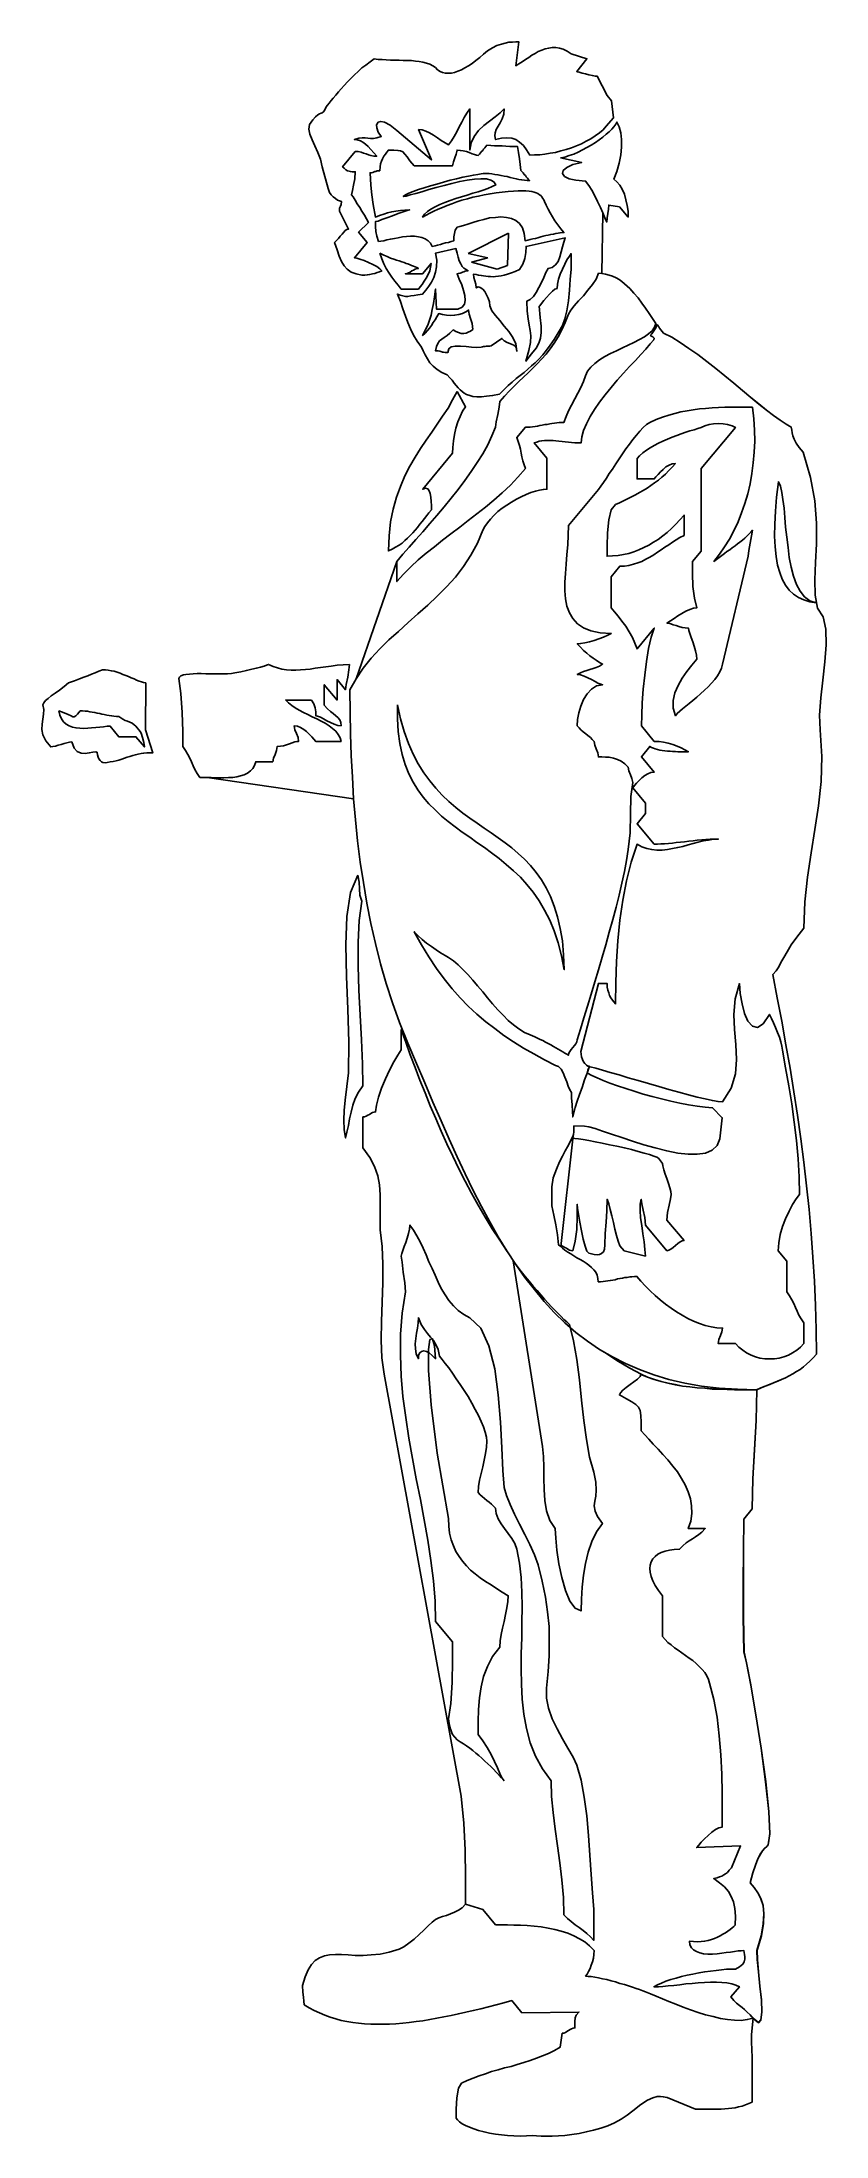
# Model space of a CAD drawing. Header units: millimetres. Extents: x -1621.3 to -1620.64, y 1857.51 to 1859.27.
import ezdxf

# ---------------------------------------------------------------- set-up
doc = ezdxf.new("R2010")
doc.units = ezdxf.units.MM
doc.header["$LTSCALE"] = 10
doc.layers.add('Humanos', color=2, linetype='Continuous')

msp = doc.modelspace()

# ---------------------------------------------------------------- linework, layer by layer
at = {"layer": 'Humanos'}
for p, q in [((-1620.8244, 1859.0734), (-1620.8236, 1859.1243)), ((-1620.9031, 1859.1073), (-1620.9369, 1859.0901)), ((-1620.9037, 1859.08), (-1620.9031, 1859.1073)), ((-1620.9369, 1859.0901), (-1620.9203, 1859.0865)), ((-1620.9203, 1859.0865), (-1620.934, 1859.083)), ((-1620.934, 1859.083), (-1620.9126, 1859.0771)), ((-1620.9126, 1859.0771), (-1620.9037, 1859.08)), ((-1620.9969, 1858.8312), (-1621.0311, 1858.7324)), ((-1621.1566, 1858.6492), (-1621.0333, 1858.6315))]:
    msp.add_line(p, q, dxfattribs=at)
for points in [[(-1620.8851, 1859.173), (-1620.881, 1859.1732), (-1620.8767, 1859.1733), (-1620.8724, 1859.1739), (-1620.868, 1859.1745), (-1620.8635, 1859.1753), (-1620.859, 1859.1765), (-1620.8545, 1859.1776), (-1620.8501, 1859.1792), (-1620.8458, 1859.1807), (-1620.8415, 1859.1825), (-1620.8376, 1859.1846), (-1620.8337, 1859.1868), (-1620.83, 1859.1891), (-1620.8265, 1859.1916), (-1620.8234, 1859.1944), (-1620.8207, 1859.1973), (-1620.8145, 1859.2043), (-1620.8164, 1859.2187), (-1620.8201, 1859.2231), (-1620.8283, 1859.2393), (-1620.83, 1859.2395), (-1620.8324, 1859.2399), (-1620.8353, 1859.2406), (-1620.8382, 1859.2414), (-1620.8411, 1859.242), (-1620.8434, 1859.2428), (-1620.845, 1859.2432), (-1620.8456, 1859.2434), (-1620.837, 1859.2541), (-1620.8503, 1859.2583), (-1620.8536, 1859.2605), (-1620.8569, 1859.262), (-1620.86, 1859.263), (-1620.8631, 1859.2634), (-1620.8662, 1859.2634), (-1620.8691, 1859.263), (-1620.872, 1859.2624), (-1620.875, 1859.2613), (-1620.8779, 1859.2601), (-1620.8806, 1859.2585), (-1620.8833, 1859.257), (-1620.886, 1859.2552), (-1620.8888, 1859.2535), (-1620.8915, 1859.2515), (-1620.8942, 1859.2498), (-1620.8969, 1859.2482), (-1620.8942, 1859.2683), (-1620.8969, 1859.2683), (-1620.8997, 1859.2681), (-1620.9026, 1859.2679), (-1620.9057, 1859.2673), (-1620.909, 1859.2663), (-1620.9127, 1859.2651), (-1620.9164, 1859.2632), (-1620.9207, 1859.2607), (-1620.924, 1859.2578), (-1620.9271, 1859.255), (-1620.9304, 1859.2525), (-1620.9335, 1859.2502), (-1620.9366, 1859.2482), (-1620.9397, 1859.2463), (-1620.9426, 1859.2447), (-1620.9456, 1859.2436), (-1620.9483, 1859.2426), (-1620.951, 1859.242), (-1620.9535, 1859.2418), (-1620.9561, 1859.2418), (-1620.9584, 1859.2424), (-1620.9605, 1859.2434), (-1620.9627, 1859.2447), (-1620.9644, 1859.2467), (-1620.9668, 1859.2482), (-1620.9693, 1859.2494), (-1620.972, 1859.2504), (-1620.9751, 1859.2511), (-1620.9782, 1859.2517), (-1620.9813, 1859.2521), (-1620.9846, 1859.2525), (-1620.9881, 1859.2527), (-1620.9916, 1859.2527), (-1620.9951, 1859.2529), (-1620.9986, 1859.2529), (-1621.0023, 1859.2529), (-1621.0058, 1859.2531), (-1621.0093, 1859.2533), (-1621.0127, 1859.2535), (-1621.016, 1859.2539), (-1621.0195, 1859.2515), (-1621.023, 1859.2488), (-1621.0263, 1859.2463), (-1621.0294, 1859.2434), (-1621.0327, 1859.2404), (-1621.0356, 1859.2375), (-1621.0385, 1859.2346), (-1621.0412, 1859.2317), (-1621.0438, 1859.2288), (-1621.0461, 1859.2261), (-1621.0484, 1859.2235), (-1621.0504, 1859.221), (-1621.0523, 1859.2189), (-1621.0539, 1859.2167), (-1621.0552, 1859.215), (-1621.0564, 1859.2136), (-1621.0576, 1859.2111), (-1621.0587, 1859.2095), (-1621.0597, 1859.2086), (-1621.0607, 1859.2082), (-1621.0619, 1859.2078), (-1621.0634, 1859.2068), (-1621.0654, 1859.2052), (-1621.0677, 1859.2027), (-1621.0704, 1859.1988), (-1621.071, 1859.1947), (-1621.0702, 1859.1905), (-1621.0683, 1859.1858), (-1621.0659, 1859.1807), (-1621.0634, 1859.1753), (-1621.0611, 1859.1695), (-1621.0597, 1859.163), (-1621.0547, 1859.145), (-1621.0543, 1859.1432), (-1621.0535, 1859.1414), (-1621.0521, 1859.1397), (-1621.0506, 1859.138), (-1621.0486, 1859.1364), (-1621.0469, 1859.1352), (-1621.0451, 1859.1344), (-1621.0436, 1859.1341), (-1621.0438, 1859.1315), (-1621.0444, 1859.13), (-1621.0451, 1859.1284), (-1621.0453, 1859.1259), (-1621.0375, 1859.1107), (-1621.0389, 1859.1103), (-1621.0403, 1859.1096), (-1621.0416, 1859.1082), (-1621.043, 1859.1066), (-1621.0445, 1859.1049), (-1621.0461, 1859.1029), (-1621.0477, 1859.1012), (-1621.0494, 1859.0994), (-1621.0473, 1859.0932), (-1621.0455, 1859.088), (-1621.0434, 1859.0835), (-1621.0412, 1859.0798), (-1621.0387, 1859.0769), (-1621.0354, 1859.0745), (-1621.0313, 1859.073), (-1621.0263, 1859.072), (-1621.0239, 1859.072), (-1621.0218, 1859.0722), (-1621.0197, 1859.0726), (-1621.0175, 1859.073), (-1621.0154, 1859.0734), (-1621.0134, 1859.0742), (-1621.0115, 1859.0747), (-1621.0097, 1859.0755), (-1621.0113, 1859.0773), (-1621.0138, 1859.0792), (-1621.0171, 1859.081), (-1621.0208, 1859.0827), (-1621.0245, 1859.0843), (-1621.028, 1859.0854), (-1621.0307, 1859.0862), (-1621.0327, 1859.0866), (-1621.022, 1859.0994), (-1621.0292, 1859.1082), (-1621.0208, 1859.1164), (-1621.0224, 1859.1193), (-1621.0243, 1859.1224), (-1621.0263, 1859.1257), (-1621.0282, 1859.129), (-1621.0302, 1859.1321), (-1621.0319, 1859.1352), (-1621.0337, 1859.1378), (-1621.035, 1859.1397), (-1621.0344, 1859.1432), (-1621.0335, 1859.1477), (-1621.0323, 1859.1529), (-1621.0319, 1859.159), (-1621.0333, 1859.159), (-1621.0346, 1859.159), (-1621.036, 1859.1592), (-1621.0372, 1859.1595), (-1621.0385, 1859.1599), (-1621.0399, 1859.1607), (-1621.0412, 1859.1619), (-1621.0426, 1859.1632), (-1621.0319, 1859.1761), (-1621.0294, 1859.1759), (-1621.027, 1859.1755), (-1621.0249, 1859.1747), (-1621.0228, 1859.1741), (-1621.0208, 1859.1733), (-1621.0187, 1859.1726), (-1621.0163, 1859.1722), (-1621.0138, 1859.172), (-1621.0163, 1859.1749), (-1621.0189, 1859.1776), (-1621.021, 1859.1802), (-1621.0232, 1859.1821), (-1621.0255, 1859.1839), (-1621.0276, 1859.185), (-1621.0302, 1859.1858), (-1621.0327, 1859.186), (-1621.029, 1859.1872), (-1621.0261, 1859.1875), (-1621.0237, 1859.1875), (-1621.0214, 1859.1873), (-1621.0191, 1859.187), (-1621.0167, 1859.187), (-1621.0138, 1859.1875), (-1621.0101, 1859.1887), (-1621.0127, 1859.1924), (-1621.0138, 1859.1959), (-1621.014, 1859.1986), (-1621.0128, 1859.2006), (-1621.0105, 1859.2014), (-1621.0072, 1859.2006), (-1621.0025, 1859.1982), (-1620.9969, 1859.1938), (-1620.9679, 1859.1689), (-1620.9786, 1859.1945), (-1620.9757, 1859.1942), (-1620.9726, 1859.1932), (-1620.9695, 1859.1916), (-1620.966, 1859.1897), (-1620.9627, 1859.1875), (-1620.9596, 1859.1854), (-1620.9564, 1859.1833), (-1620.9535, 1859.1815), (-1620.951, 1859.185), (-1620.9487, 1859.1887), (-1620.9465, 1859.1926), (-1620.9444, 1859.1967), (-1620.9424, 1859.2008), (-1620.9403, 1859.2047), (-1620.938, 1859.2084), (-1620.9354, 1859.2119), (-1620.9354, 1859.1772), (-1620.9345, 1859.1833), (-1620.9319, 1859.1887), (-1620.9282, 1859.1936), (-1620.9238, 1859.1979), (-1620.9189, 1859.2015), (-1620.9142, 1859.2052), (-1620.91, 1859.2086), (-1620.9067, 1859.2119), (-1620.907, 1859.2074), (-1620.9082, 1859.2035), (-1620.91, 1859.2002), (-1620.9117, 1859.1973), (-1620.9133, 1859.1945), (-1620.9142, 1859.1918), (-1620.9146, 1859.1891), (-1620.9139, 1859.186), (-1620.9088, 1859.1872), (-1620.9043, 1859.1875), (-1620.9002, 1859.1872), (-1620.8967, 1859.186), (-1620.8936, 1859.1839), (-1620.8905, 1859.1811), (-1620.8878, 1859.1774), (-1620.8851, 1859.173)], [(-1620.8592, 1859.1706), (-1620.8557, 1859.1714), (-1620.852, 1859.1726), (-1620.8481, 1859.1739), (-1620.8444, 1859.1755), (-1620.8407, 1859.1774), (-1620.837, 1859.1794), (-1620.8333, 1859.1813), (-1620.8298, 1859.1837), (-1620.8267, 1859.1858), (-1620.8236, 1859.1881), (-1620.8207, 1859.1905), (-1620.8182, 1859.1926), (-1620.816, 1859.1947), (-1620.8143, 1859.1969), (-1620.8127, 1859.199), (-1620.8117, 1859.2008), (-1620.8098, 1859.1969), (-1620.8084, 1859.1918), (-1620.8079, 1859.1862), (-1620.8079, 1859.1798), (-1620.8086, 1859.1732), (-1620.81, 1859.1663), (-1620.8117, 1859.1593), (-1620.8143, 1859.1527), (-1620.8117, 1859.1506), (-1620.8094, 1859.1477), (-1620.8073, 1859.1442), (-1620.8055, 1859.1401), (-1620.8042, 1859.1354), (-1620.803, 1859.1306), (-1620.8024, 1859.1257), (-1620.8022, 1859.1208), (-1620.8096, 1859.1296), (-1620.8187, 1859.1309), (-1620.8189, 1859.1276), (-1620.8195, 1859.1238), (-1620.8201, 1859.1201), (-1620.8203, 1859.1166), (-1620.8219, 1859.1203), (-1620.8236, 1859.1243), (-1620.8257, 1859.129), (-1620.8281, 1859.1339), (-1620.8304, 1859.1387), (-1620.8329, 1859.1434), (-1620.8355, 1859.1475), (-1620.8382, 1859.1512), (-1620.8462, 1859.1518), (-1620.852, 1859.1531), (-1620.8559, 1859.1551), (-1620.8575, 1859.1576), (-1620.8569, 1859.1601), (-1620.8539, 1859.1626), (-1620.8489, 1859.165), (-1620.8413, 1859.1669), (-1620.8592, 1859.1706)], [(-1620.9825, 1859.164), (-1620.986, 1859.1683), (-1620.9883, 1859.1716), (-1620.9903, 1859.1739), (-1620.9918, 1859.1757), (-1620.9938, 1859.1765), (-1620.9961, 1859.177), (-1620.9994, 1859.1772), (-1621.0041, 1859.1772), (-1621.0055, 1859.1755), (-1621.0066, 1859.1739), (-1621.008, 1859.172), (-1621.009, 1859.17), (-1621.0099, 1859.1679), (-1621.0107, 1859.1656), (-1621.0111, 1859.163), (-1621.0113, 1859.1599), (-1621.0125, 1859.1599), (-1621.0136, 1859.1597), (-1621.0146, 1859.1593), (-1621.0154, 1859.1592), (-1621.0161, 1859.1588), (-1621.0171, 1859.1584), (-1621.0183, 1859.1582), (-1621.0195, 1859.1582), (-1621.0187, 1859.1477), (-1621.0179, 1859.1395), (-1621.0169, 1859.1313), (-1621.015, 1859.1208), (-1621.0115, 1859.1222), (-1621.008, 1859.1234), (-1621.0047, 1859.1243), (-1621.0012, 1859.1253), (-1620.9977, 1859.1259), (-1620.994, 1859.1265), (-1620.9901, 1859.1267), (-1620.9862, 1859.1269), (-1620.9883, 1859.1265), (-1620.9916, 1859.1253), (-1620.9959, 1859.1238), (-1621.0006, 1859.122), (-1621.0053, 1859.1203), (-1621.0095, 1859.1187), (-1621.0128, 1859.1175), (-1621.015, 1859.1171), (-1621.015, 1859.1129), (-1621.0146, 1859.1088), (-1621.0138, 1859.1047), (-1621.0123, 1859.1004), (-1621.0103, 1859.1006), (-1621.008, 1859.101), (-1621.0053, 1859.1016), (-1621.0023, 1859.1024), (-1620.999, 1859.1029), (-1620.9957, 1859.1035), (-1620.9922, 1859.1041), (-1620.9887, 1859.1045), (-1620.9854, 1859.1047), (-1620.9821, 1859.1047), (-1620.9788, 1859.1043), (-1620.9759, 1859.1037), (-1620.9732, 1859.1026), (-1620.9706, 1859.101), (-1620.9687, 1859.0989), (-1620.9671, 1859.0961), (-1620.9648, 1859.0967), (-1620.9627, 1859.0973), (-1620.9603, 1859.0979), (-1620.958, 1859.0985), (-1620.9559, 1859.0991), (-1620.9535, 1859.0996), (-1620.9512, 1859.1004), (-1620.9489, 1859.101), (-1620.9489, 1859.1041), (-1620.9485, 1859.107), (-1620.9479, 1859.1099), (-1620.9463, 1859.1123), (-1620.944, 1859.1129), (-1620.9409, 1859.1138), (-1620.9372, 1859.115), (-1620.9331, 1859.1164), (-1620.9286, 1859.1177), (-1620.9238, 1859.1189), (-1620.9189, 1859.1201), (-1620.914, 1859.1206), (-1620.9094, 1859.121), (-1620.9047, 1859.1206), (-1620.9006, 1859.1197), (-1620.8969, 1859.1179), (-1620.8936, 1859.1154), (-1620.8913, 1859.1117), (-1620.8897, 1859.107), (-1620.889, 1859.101), (-1620.8868, 1859.1014), (-1620.8847, 1859.102), (-1620.8825, 1859.1026), (-1620.8804, 1859.1029), (-1620.8783, 1859.1035), (-1620.8759, 1859.1041), (-1620.8738, 1859.1047), (-1620.8716, 1859.1053), (-1620.8695, 1859.1057), (-1620.8674, 1859.1062), (-1620.8652, 1859.1066), (-1620.8633, 1859.107), (-1620.8613, 1859.1072), (-1620.8596, 1859.1076), (-1620.8578, 1859.1078), (-1620.8563, 1859.1078), (-1620.859, 1859.1111), (-1620.8615, 1859.1144), (-1620.8639, 1859.1177), (-1620.866, 1859.121), (-1620.868, 1859.1243), (-1620.8697, 1859.1276), (-1620.8713, 1859.1308), (-1620.8728, 1859.1341), (-1620.8734, 1859.1354), (-1620.8742, 1859.1366), (-1620.875, 1859.1378), (-1620.8759, 1859.1389), (-1620.8769, 1859.1397), (-1620.8783, 1859.1407), (-1620.8796, 1859.1413), (-1620.8814, 1859.1418), (-1620.8833, 1859.1424), (-1620.8856, 1859.1426), (-1620.8884, 1859.1428), (-1620.8913, 1859.143), (-1620.8948, 1859.143), (-1620.8989, 1859.1426), (-1620.9032, 1859.1424), (-1620.9082, 1859.1418), (-1620.9135, 1859.1413), (-1620.9185, 1859.1405), (-1620.9234, 1859.1395), (-1620.9282, 1859.1385), (-1620.9331, 1859.1376), (-1620.9376, 1859.1362), (-1620.9422, 1859.135), (-1620.9465, 1859.1337), (-1620.9506, 1859.1321), (-1620.9547, 1859.1306), (-1620.9586, 1859.129), (-1620.9623, 1859.1274), (-1620.9658, 1859.1259), (-1620.9693, 1859.1241), (-1620.9724, 1859.1226), (-1620.9753, 1859.1208), (-1620.9736, 1859.1232), (-1620.9712, 1859.1255), (-1620.9683, 1859.1276), (-1620.9648, 1859.1296), (-1620.9609, 1859.1313), (-1620.9566, 1859.1331), (-1620.9522, 1859.1348), (-1620.9473, 1859.1364), (-1620.9426, 1859.138), (-1620.9378, 1859.1393), (-1620.9331, 1859.1409), (-1620.9286, 1859.1422), (-1620.9244, 1859.1436), (-1620.9203, 1859.145), (-1620.9168, 1859.1465), (-1620.9137, 1859.1479), (-1620.9152, 1859.1504), (-1620.9179, 1859.1519), (-1620.9216, 1859.1529), (-1620.9263, 1859.1531), (-1620.9317, 1859.1527), (-1620.9378, 1859.1519), (-1620.944, 1859.1508), (-1620.9506, 1859.1492), (-1620.9572, 1859.1475), (-1620.9638, 1859.1457), (-1620.9701, 1859.144), (-1620.9759, 1859.1422), (-1620.9811, 1859.1407), (-1620.9856, 1859.1395), (-1620.9891, 1859.1385), (-1620.9916, 1859.1381), (-1620.9897, 1859.1395), (-1620.9868, 1859.1409), (-1620.9831, 1859.1424), (-1620.9788, 1859.144), (-1620.9739, 1859.1455), (-1620.9687, 1859.1471), (-1620.9633, 1859.1486), (-1620.9576, 1859.1502), (-1620.9522, 1859.1518), (-1620.9467, 1859.1531), (-1620.9415, 1859.1543), (-1620.9366, 1859.1553), (-1620.9325, 1859.1562), (-1620.9288, 1859.1568), (-1620.9261, 1859.1572), (-1620.9242, 1859.1574), (-1620.9218, 1859.1574), (-1620.9193, 1859.1574), (-1620.917, 1859.1572), (-1620.9144, 1859.1568), (-1620.9119, 1859.1564), (-1620.9092, 1859.1558), (-1620.9067, 1859.1553), (-1620.9041, 1859.1549), (-1620.9016, 1859.1541), (-1620.8991, 1859.1537), (-1620.8965, 1859.1531), (-1620.8942, 1859.1525), (-1620.8919, 1859.1521), (-1620.8895, 1859.1518), (-1620.8874, 1859.1516), (-1620.8853, 1859.1516), (-1620.8862, 1859.1525), (-1620.887, 1859.1537), (-1620.888, 1859.1547), (-1620.8888, 1859.1558), (-1620.8897, 1859.1568), (-1620.8907, 1859.158), (-1620.8915, 1859.159), (-1620.8925, 1859.1601), (-1620.8932, 1859.165), (-1620.8938, 1859.17), (-1620.8946, 1859.1751), (-1620.8954, 1859.1802), (-1620.8987, 1859.1802), (-1620.9018, 1859.1803), (-1620.9051, 1859.1805), (-1620.9082, 1859.1807), (-1620.9115, 1859.1807), (-1620.9148, 1859.1809), (-1620.9179, 1859.1811), (-1620.9212, 1859.1813), (-1620.9222, 1859.1802), (-1620.923, 1859.1792), (-1620.924, 1859.178), (-1620.9247, 1859.177), (-1620.9257, 1859.1761), (-1620.9265, 1859.1749), (-1620.9275, 1859.1739), (-1620.9284, 1859.1728), (-1620.93, 1859.173), (-1620.9317, 1859.1735), (-1620.9337, 1859.1741), (-1620.936, 1859.1751), (-1620.9384, 1859.1759), (-1620.9411, 1859.1765), (-1620.9436, 1859.177), (-1620.9463, 1859.1772), (-1620.9469, 1859.1739), (-1620.9481, 1859.1706), (-1620.9494, 1859.1673), (-1620.95, 1859.164), (-1620.952, 1859.164), (-1620.9541, 1859.164), (-1620.9561, 1859.164), (-1620.9582, 1859.164), (-1620.9601, 1859.164), (-1620.9623, 1859.164), (-1620.9642, 1859.164), (-1620.9664, 1859.164), (-1620.9683, 1859.164), (-1620.9704, 1859.164), (-1620.9724, 1859.164), (-1620.9745, 1859.164), (-1620.9765, 1859.164), (-1620.9784, 1859.164), (-1620.9806, 1859.164), (-1620.9825, 1859.164)], [(-1621.0113, 1859.0905), (-1621.0097, 1859.0858), (-1621.008, 1859.0815), (-1621.0058, 1859.0777), (-1621.0035, 1859.0738), (-1621.0012, 1859.0703), (-1620.9985, 1859.0668), (-1620.9959, 1859.0635), (-1620.9932, 1859.0602), (-1620.9788, 1859.0602), (-1620.9773, 1859.0621), (-1620.9757, 1859.0642), (-1620.9739, 1859.0668), (-1620.9722, 1859.0695), (-1620.9706, 1859.0724), (-1620.9693, 1859.0755), (-1620.9685, 1859.0786), (-1620.9681, 1859.0819), (-1620.9753, 1859.0732), (-1620.9897, 1859.0732), (-1620.9883, 1859.0734), (-1620.987, 1859.074), (-1620.9856, 1859.0745), (-1620.9843, 1859.0755), (-1620.9829, 1859.0763), (-1620.9815, 1859.0769), (-1620.9802, 1859.0775), (-1620.9788, 1859.0777), (-1620.9802, 1859.0784), (-1620.9815, 1859.079), (-1620.9829, 1859.0796), (-1620.9845, 1859.0802), (-1620.9858, 1859.0808), (-1620.9876, 1859.0814), (-1620.9891, 1859.0819), (-1620.9909, 1859.0825), (-1620.9928, 1859.0831), (-1620.995, 1859.0839), (-1620.9973, 1859.0847), (-1620.9996, 1859.0854), (-1621.0022, 1859.0864), (-1621.0051, 1859.0876), (-1621.008, 1859.0889), (-1621.0113, 1859.0905)], [(-1620.8961, 1859.0078), (-1620.8969, 1859.0141), (-1620.8993, 1859.0195), (-1620.9026, 1859.0246), (-1620.9065, 1859.0292), (-1620.9103, 1859.0337), (-1620.914, 1859.038), (-1620.917, 1859.0421), (-1620.9187, 1859.0463), (-1620.9191, 1859.0495), (-1620.9201, 1859.0526), (-1620.9214, 1859.0555), (-1620.923, 1859.0582), (-1620.9247, 1859.0602), (-1620.9267, 1859.0615), (-1620.9284, 1859.0621), (-1620.9302, 1859.0613), (-1620.9306, 1859.0644), (-1620.9314, 1859.0672), (-1620.9321, 1859.0699), (-1620.9325, 1859.0728), (-1620.9302, 1859.0724), (-1620.9281, 1859.072), (-1620.9259, 1859.0718), (-1620.924, 1859.0714), (-1620.922, 1859.071), (-1620.9201, 1859.0708), (-1620.9181, 1859.0708), (-1620.916, 1859.0707), (-1620.9139, 1859.0708), (-1620.9115, 1859.071), (-1620.9092, 1859.0714), (-1620.9065, 1859.072), (-1620.9037, 1859.0728), (-1620.9006, 1859.074), (-1620.8973, 1859.0751), (-1620.8936, 1859.0767), (-1620.8909, 1859.0812), (-1620.8892, 1859.086), (-1620.8884, 1859.0911), (-1620.8882, 1859.0961), (-1620.8553, 1859.1033), (-1620.8565, 1859.0998), (-1620.8576, 1859.0957), (-1620.8586, 1859.0915), (-1620.8598, 1859.0874), (-1620.8613, 1859.0835), (-1620.8635, 1859.0806), (-1620.8662, 1859.0784), (-1620.8697, 1859.0777), (-1620.8716, 1859.0742), (-1620.8734, 1859.0701), (-1620.8753, 1859.0658), (-1620.8775, 1859.0615), (-1620.8796, 1859.0574), (-1620.882, 1859.0539), (-1620.8847, 1859.0514), (-1620.8876, 1859.05), (-1620.8872, 1859.0417), (-1620.8864, 1859.0353), (-1620.8855, 1859.03), (-1620.8847, 1859.0255), (-1620.8843, 1859.0209), (-1620.8845, 1859.0154), (-1620.8858, 1859.0086), (-1620.8884, 1858.9995), (-1620.8835, 1859.0057), (-1620.8798, 1859.0106), (-1620.8775, 1859.0148), (-1620.8761, 1859.0189), (-1620.8755, 1859.0236), (-1620.8755, 1859.0292), (-1620.8763, 1859.0364), (-1620.8773, 1859.0458), (-1620.8767, 1859.0463), (-1620.8753, 1859.0481), (-1620.8734, 1859.0506), (-1620.8711, 1859.0533), (-1620.8685, 1859.0561), (-1620.866, 1859.0586), (-1620.8639, 1859.0603), (-1620.8621, 1859.0609), (-1620.8617, 1859.0644), (-1620.8608, 1859.0685), (-1620.8594, 1859.0728), (-1620.8576, 1859.0771), (-1620.8557, 1859.0812), (-1620.8538, 1859.0849), (-1620.8518, 1859.088), (-1620.8503, 1859.0901), (-1620.8503, 1859.0843), (-1620.8504, 1859.0769), (-1620.851, 1859.0683), (-1620.8516, 1859.0594), (-1620.8526, 1859.0504), (-1620.8539, 1859.0421), (-1620.8555, 1859.0351), (-1620.8576, 1859.0296), (-1620.8611, 1859.0234), (-1620.8645, 1859.0179), (-1620.8678, 1859.0131), (-1620.8711, 1859.0088), (-1620.8742, 1859.0049), (-1620.8775, 1859.0014), (-1620.8806, 1858.9983), (-1620.8837, 1858.9956), (-1620.8868, 1858.9929), (-1620.8899, 1858.9901), (-1620.8932, 1858.9876), (-1620.8965, 1858.9849), (-1620.8998, 1858.982), (-1620.9034, 1858.9791), (-1620.9068, 1858.9756), (-1620.9105, 1858.9719), (-1620.9164, 1858.9707), (-1620.9214, 1858.9701), (-1620.9257, 1858.9697), (-1620.9296, 1858.9697), (-1620.9329, 1858.9699), (-1620.9356, 1858.9707), (-1620.9382, 1858.9715), (-1620.9403, 1858.9726), (-1620.9421, 1858.974), (-1620.9438, 1858.9756), (-1620.9454, 1858.9773), (-1620.9471, 1858.9792), (-1620.9487, 1858.9812), (-1620.9504, 1858.9835), (-1620.9524, 1858.9857), (-1620.9545, 1858.988), (-1620.9592, 1858.9901), (-1620.9631, 1858.9925), (-1620.9664, 1858.9954), (-1620.9691, 1858.9983), (-1620.9712, 1859.0016), (-1620.973, 1859.0049), (-1620.9747, 1859.0082), (-1620.9761, 1859.0115), (-1620.9798, 1859.0164), (-1620.9829, 1859.0214), (-1620.9854, 1859.0267), (-1620.9878, 1859.0321), (-1620.9897, 1859.0376), (-1620.9918, 1859.0436), (-1620.994, 1859.0497), (-1620.9965, 1859.0561), (-1620.9942, 1859.0551), (-1620.9918, 1859.0545), (-1620.9897, 1859.0541), (-1620.9876, 1859.0541), (-1620.9852, 1859.0545), (-1620.9825, 1859.0549), (-1620.9792, 1859.0555), (-1620.9753, 1859.0561), (-1620.9726, 1859.0594), (-1620.9701, 1859.0627), (-1620.9677, 1859.0662), (-1620.9658, 1859.0701), (-1620.9644, 1859.0744), (-1620.9636, 1859.079), (-1620.9634, 1859.0845), (-1620.9644, 1859.0905), (-1620.9473, 1859.0944), (-1620.9463, 1859.0905), (-1620.9454, 1859.087), (-1620.9444, 1859.0841), (-1620.9432, 1859.0815), (-1620.9419, 1859.0794), (-1620.9405, 1859.0779), (-1620.9387, 1859.0767), (-1620.937, 1859.0757), (-1620.9382, 1859.0755), (-1620.9395, 1859.0753), (-1620.9405, 1859.0749), (-1620.9417, 1859.0745), (-1620.9428, 1859.074), (-1620.9438, 1859.0736), (-1620.9452, 1859.0734), (-1620.9463, 1859.0732), (-1620.9444, 1859.0685), (-1620.9424, 1859.0639), (-1620.9409, 1859.0592), (-1620.9397, 1859.0549), (-1620.9395, 1859.0508), (-1620.9401, 1859.0475), (-1620.9421, 1859.045), (-1620.9456, 1859.0434), (-1620.9636, 1859.0434), (-1620.9644, 1859.0602), (-1620.9652, 1859.0537), (-1620.9662, 1859.0481), (-1620.9671, 1859.043), (-1620.9681, 1859.0384), (-1620.9695, 1859.0341), (-1620.971, 1859.0298), (-1620.973, 1859.0257), (-1620.9753, 1859.0213), (-1620.9732, 1859.0232), (-1620.9712, 1859.0253), (-1620.9695, 1859.0275), (-1620.9679, 1859.0296), (-1620.9664, 1859.0321), (-1620.9648, 1859.0345), (-1620.9633, 1859.037), (-1620.9617, 1859.0397), (-1620.9586, 1859.0388), (-1620.9551, 1859.0382), (-1620.9516, 1859.038), (-1620.9483, 1859.0382), (-1620.9448, 1859.0388), (-1620.9417, 1859.0397), (-1620.9389, 1859.0411), (-1620.9366, 1859.0426), (-1620.936, 1859.0392), (-1620.9349, 1859.0355), (-1620.9337, 1859.0314), (-1620.9331, 1859.0263), (-1620.9349, 1859.025), (-1620.9368, 1859.024), (-1620.9387, 1859.0232), (-1620.9407, 1859.023), (-1620.9428, 1859.023), (-1620.945, 1859.0236), (-1620.9473, 1859.0246), (-1620.9496, 1859.0259), (-1620.9524, 1859.0232), (-1620.9547, 1859.0211), (-1620.957, 1859.0195), (-1620.9592, 1859.0181), (-1620.9611, 1859.0166), (-1620.9625, 1859.0146), (-1620.9636, 1859.0119), (-1620.9644, 1859.0082), (-1620.9623, 1859.0082), (-1620.9607, 1859.008), (-1620.9599, 1859.0078), (-1620.9592, 1859.0076), (-1620.9586, 1859.0072), (-1620.9578, 1859.0071), (-1620.9562, 1859.0069), (-1620.9541, 1859.0069), (-1620.9533, 1859.01), (-1620.9512, 1859.0117), (-1620.9477, 1859.0123), (-1620.9434, 1859.0123), (-1620.9387, 1859.0119), (-1620.9341, 1859.0113), (-1620.9298, 1859.0111), (-1620.9261, 1859.0115), (-1620.9249, 1859.0117), (-1620.924, 1859.0119), (-1620.9228, 1859.0119), (-1620.9218, 1859.0121), (-1620.9208, 1859.0121), (-1620.9199, 1859.0123), (-1620.9187, 1859.0123), (-1620.9177, 1859.0125), (-1620.9086, 1859.0187), (-1620.9065, 1859.0166), (-1620.9041, 1859.0152), (-1620.902, 1859.0145), (-1620.9, 1859.0137), (-1620.8985, 1859.0131), (-1620.8971, 1859.0119), (-1620.8963, 1859.0104), (-1620.8961, 1859.0078)], [(-1620.8273, 1859.0736), (-1620.8244, 1859.0734), (-1620.8215, 1859.0728), (-1620.8184, 1859.072), (-1620.8154, 1859.071), (-1620.8125, 1859.0697), (-1620.81, 1859.0683), (-1620.8075, 1859.0666), (-1620.8053, 1859.0648), (-1620.801, 1859.0609), (-1620.7974, 1859.0568), (-1620.7939, 1859.0528), (-1620.7907, 1859.0485), (-1620.7876, 1859.0442), (-1620.7847, 1859.0397), (-1620.7818, 1859.0355), (-1620.7789, 1859.0312), (-1620.78, 1859.0281), (-1620.7822, 1859.0251), (-1620.7851, 1859.0226), (-1620.7886, 1859.0201), (-1620.7927, 1859.0178), (-1620.7974, 1859.0154), (-1620.8022, 1859.0131), (-1620.8071, 1859.0108), (-1620.8121, 1859.0084), (-1620.8172, 1859.0061), (-1620.8219, 1859.0036), (-1620.8263, 1859.0008), (-1620.8304, 1858.9977), (-1620.8337, 1858.9946), (-1620.8364, 1858.9911), (-1620.8382, 1858.9872), (-1620.8399, 1858.9824), (-1620.8421, 1858.9775), (-1620.8446, 1858.9726), (-1620.8471, 1858.9678), (-1620.8499, 1858.9627), (-1620.8524, 1858.9579), (-1620.8545, 1858.953), (-1620.8563, 1858.9481), (-1620.8582, 1858.9481), (-1620.8604, 1858.9479), (-1620.8623, 1858.9477), (-1620.8643, 1858.9475), (-1620.8664, 1858.9472), (-1620.8683, 1858.9468), (-1620.8705, 1858.9464), (-1620.8724, 1858.9462), (-1620.8746, 1858.9458), (-1620.8765, 1858.9454), (-1620.8787, 1858.945), (-1620.8806, 1858.9446), (-1620.8827, 1858.9444), (-1620.8847, 1858.9442), (-1620.8868, 1858.944), (-1620.8888, 1858.944), (-1620.896, 1858.9353), (-1620.8948, 1858.932), (-1620.8938, 1858.9287), (-1620.893, 1858.9256), (-1620.8923, 1858.9223), (-1620.8917, 1858.919), (-1620.8909, 1858.9158), (-1620.8899, 1858.9125), (-1620.8888, 1858.9092), (-1620.895, 1858.902), (-1620.9014, 1858.8954), (-1620.9082, 1858.8888), (-1620.9152, 1858.8828), (-1620.9224, 1858.8767), (-1620.9296, 1858.8711), (-1620.9368, 1858.8655), (-1620.944, 1858.86), (-1620.9514, 1858.8544), (-1620.9584, 1858.8491), (-1620.9654, 1858.8435), (-1620.9724, 1858.838), (-1620.979, 1858.8324), (-1620.9852, 1858.8266), (-1620.9913, 1858.8203), (-1620.9969, 1858.8141), (-1620.9969, 1858.8312), (-1620.9918, 1858.8371), (-1620.9866, 1858.8431), (-1620.9809, 1858.8495), (-1620.9751, 1858.8561), (-1620.9693, 1858.8629), (-1620.9633, 1858.8699), (-1620.9572, 1858.8771), (-1620.9512, 1858.8843), (-1620.9454, 1858.8917), (-1620.9397, 1858.8991), (-1620.9343, 1858.9067), (-1620.9294, 1858.9143), (-1620.9247, 1858.9217), (-1620.9205, 1858.9293), (-1620.917, 1858.9367), (-1620.9139, 1858.944), (-1620.9133, 1858.9485), (-1620.9121, 1858.9547), (-1620.9109, 1858.961), (-1620.9103, 1858.9656), (-1620.9063, 1858.9703), (-1620.9022, 1858.9746), (-1620.8983, 1858.9787), (-1620.8942, 1858.9825), (-1620.8903, 1858.9862), (-1620.8864, 1858.9899), (-1620.8825, 1858.9936), (-1620.8788, 1858.9975), (-1620.8751, 1859.0014), (-1620.8714, 1859.0055), (-1620.868, 1859.01), (-1620.8646, 1859.0148), (-1620.8613, 1859.0201), (-1620.8582, 1859.0259), (-1620.8553, 1859.0321), (-1620.8526, 1859.0392), (-1620.8506, 1859.0426), (-1620.8477, 1859.0463), (-1620.844, 1859.0504), (-1620.8399, 1859.0547), (-1620.8361, 1859.0594), (-1620.8324, 1859.064), (-1620.8292, 1859.0687), (-1620.8273, 1859.0736)], [(-1620.6943, 1858.1342), (-1620.6906, 1858.1358), (-1620.6869, 1858.1371), (-1620.6834, 1858.1385), (-1620.6799, 1858.14), (-1620.6766, 1858.1414), (-1620.6733, 1858.1428), (-1620.67, 1858.1443), (-1620.6668, 1858.1459), (-1620.6637, 1858.1476), (-1620.6606, 1858.1494), (-1620.6577, 1858.1513), (-1620.6548, 1858.1534), (-1620.6521, 1858.1558), (-1620.6493, 1858.1583), (-1620.6466, 1858.161), (-1620.6439, 1858.1641), (-1620.6441, 1858.1848), (-1620.6447, 1858.2052), (-1620.6455, 1858.2254), (-1620.6468, 1858.2456), (-1620.6482, 1858.2657), (-1620.6501, 1858.2857), (-1620.6523, 1858.3057), (-1620.6546, 1858.3256), (-1620.6571, 1858.3454), (-1620.6598, 1858.3651), (-1620.663, 1858.3849), (-1620.6661, 1858.4047), (-1620.6696, 1858.4244), (-1620.6731, 1858.4442), (-1620.6768, 1858.4639), (-1620.6805, 1858.4837), (-1620.6779, 1858.4866), (-1620.6756, 1858.4899), (-1620.6737, 1858.4936), (-1620.6713, 1858.4979), (-1620.6686, 1858.5027), (-1620.6651, 1858.5084), (-1620.6604, 1858.515), (-1620.6546, 1858.5226), (-1620.6536, 1858.5446), (-1620.6515, 1858.5656), (-1620.6484, 1858.5858), (-1620.6451, 1858.6056), (-1620.6422, 1858.6255), (-1620.64, 1858.6459), (-1620.6394, 1858.6671), (-1620.6408, 1858.6895), (-1620.6412, 1858.7019), (-1620.6402, 1858.7163), (-1620.6385, 1858.7313), (-1620.6367, 1858.7466), (-1620.6357, 1858.761), (-1620.6359, 1858.7741), (-1620.6381, 1858.7846), (-1620.6429, 1858.7918), (-1620.6449, 1858.8028), (-1620.6451, 1858.8157), (-1620.6447, 1858.8301), (-1620.6439, 1858.846), (-1620.6439, 1858.8633), (-1620.6453, 1858.882), (-1620.6488, 1858.9018), (-1620.655, 1858.923), (-1620.6583, 1858.9269), (-1620.6608, 1858.9306), (-1620.6626, 1858.9339), (-1620.6637, 1858.9368), (-1620.6643, 1858.9394), (-1620.6647, 1858.9415), (-1620.6649, 1858.9431), (-1620.6651, 1858.9442), (-1620.6694, 1858.9466), (-1620.6744, 1858.9499), (-1620.6799, 1858.9538), (-1620.6859, 1858.9584), (-1620.6923, 1858.9635), (-1620.6991, 1858.9691), (-1620.7061, 1858.975), (-1620.7135, 1858.9812), (-1620.7209, 1858.9872), (-1620.7285, 1858.9934), (-1620.7361, 1858.9993), (-1620.7437, 1859.0051), (-1620.7513, 1859.0104), (-1620.7585, 1859.0152), (-1620.7656, 1859.0197), (-1620.7725, 1859.0232), (-1620.7736, 1859.0246), (-1620.7748, 1859.0261), (-1620.7758, 1859.0275), (-1620.7765, 1859.0286), (-1620.7773, 1859.0296), (-1620.7777, 1859.0302), (-1620.7781, 1859.0302), (-1620.7783, 1859.0298), (-1620.7791, 1859.0277), (-1620.7806, 1859.0251), (-1620.7824, 1859.0226), (-1620.7834, 1859.0214), (-1620.7832, 1859.0209), (-1620.7816, 1859.0201), (-1620.7804, 1859.0189), (-1620.7806, 1859.0176), (-1620.7837, 1859.0141), (-1620.7874, 1859.0098), (-1620.7917, 1859.0053), (-1620.7962, 1859.0003), (-1620.8012, 1858.995), (-1620.8063, 1858.9894), (-1620.8115, 1858.9835), (-1620.8166, 1858.9775), (-1620.8217, 1858.9713), (-1620.8263, 1858.965), (-1620.8306, 1858.959), (-1620.8343, 1858.953), (-1620.8374, 1858.947), (-1620.8398, 1858.9413), (-1620.8413, 1858.9359), (-1620.8419, 1858.9308), (-1620.8446, 1858.9308), (-1620.8473, 1858.931), (-1620.8499, 1858.9312), (-1620.8526, 1858.9314), (-1620.8553, 1858.9318), (-1620.8578, 1858.932), (-1620.8606, 1858.9322), (-1620.8631, 1858.9326), (-1620.8654, 1858.9328), (-1620.868, 1858.9328), (-1620.8703, 1858.9328), (-1620.8726, 1858.9328), (-1620.875, 1858.9326), (-1620.8773, 1858.9322), (-1620.8792, 1858.9316), (-1620.8814, 1858.9308), (-1620.8707, 1858.918), (-1620.8707, 1858.8919), (-1620.8736, 1858.8917), (-1620.8769, 1858.8911), (-1620.8804, 1858.8902), (-1620.8841, 1858.889), (-1620.8882, 1858.8874), (-1620.8923, 1858.8855), (-1620.8963, 1858.8834), (-1620.9004, 1858.881), (-1620.9043, 1858.8785), (-1620.9082, 1858.8758), (-1620.9119, 1858.8731), (-1620.9152, 1858.8699), (-1620.9181, 1858.8668), (-1620.9208, 1858.8637), (-1620.923, 1858.8606), (-1620.9245, 1858.8573), (-1620.929, 1858.8464), (-1620.9347, 1858.8363), (-1620.9409, 1858.8268), (-1620.9477, 1858.818), (-1620.9551, 1858.8097), (-1620.9629, 1858.8019), (-1620.9708, 1858.7943), (-1620.9792, 1858.7869), (-1620.9874, 1858.7797), (-1620.9955, 1858.7723), (-1621.0037, 1858.7651), (-1621.0113, 1858.7575), (-1621.0185, 1858.7496), (-1621.0253, 1858.7414), (-1621.0311, 1858.7324), (-1621.0364, 1858.7231), (-1621.0362, 1858.7044), (-1621.036, 1858.686), (-1621.0354, 1858.6677), (-1621.0344, 1858.6496), (-1621.0333, 1858.6315), (-1621.0317, 1858.6136), (-1621.03, 1858.5959), (-1621.0278, 1858.5782), (-1621.0251, 1858.5609), (-1621.0222, 1858.5436), (-1621.0189, 1858.5265), (-1621.015, 1858.5096), (-1621.0107, 1858.4926), (-1621.0058, 1858.4761), (-1621.0006, 1858.4596), (-1620.9948, 1858.4432), (-1620.9876, 1858.4259), (-1620.9804, 1858.4088), (-1620.9734, 1858.3923), (-1620.9666, 1858.3761), (-1620.9597, 1858.3604), (-1620.9529, 1858.345), (-1620.9461, 1858.3302), (-1620.9395, 1858.3158), (-1620.9327, 1858.3018), (-1620.9257, 1858.2884), (-1620.9187, 1858.2754), (-1620.9117, 1858.2629), (-1620.9043, 1858.2511), (-1620.8969, 1858.2396), (-1620.8892, 1858.2287), (-1620.8812, 1858.2184), (-1620.873, 1858.2085), (-1620.8645, 1858.1993), (-1620.8555, 1858.1906), (-1620.8462, 1858.1824), (-1620.8364, 1858.175), (-1620.8263, 1858.168), (-1620.8156, 1858.1618), (-1620.8045, 1858.1562), (-1620.7929, 1858.1511), (-1620.7808, 1858.1466), (-1620.768, 1858.1429), (-1620.7546, 1858.1398), (-1620.7406, 1858.1373), (-1620.7258, 1858.1356), (-1620.7104, 1858.1346), (-1620.6943, 1858.1342)], [(-1620.7285, 1858.9934), (-1620.7285, 1858.9934), (-1620.7209, 1858.9872), (-1620.7135, 1858.9812), (-1620.7061, 1858.975), (-1620.6991, 1858.9691), (-1620.6923, 1858.9637), (-1620.6859, 1858.9584), (-1620.6799, 1858.9538), (-1620.6744, 1858.9499), (-1620.6694, 1858.9466), (-1620.6651, 1858.9442), (-1620.6649, 1858.9431), (-1620.6647, 1858.9415), (-1620.6643, 1858.9394), (-1620.6637, 1858.9368), (-1620.6626, 1858.9339), (-1620.6608, 1858.9306), (-1620.6583, 1858.9269), (-1620.655, 1858.923), (-1620.6488, 1858.9018), (-1620.6453, 1858.882), (-1620.6439, 1858.8633), (-1620.6439, 1858.846), (-1620.6447, 1858.8301), (-1620.6451, 1858.8157), (-1620.6449, 1858.8028), (-1620.6429, 1858.7918), (-1620.6381, 1858.7846), (-1620.6359, 1858.7741), (-1620.6357, 1858.761), (-1620.6367, 1858.7466), (-1620.6385, 1858.7313), (-1620.6402, 1858.7163), (-1620.6412, 1858.7019), (-1620.6408, 1858.6895), (-1620.6394, 1858.6671), (-1620.64, 1858.6459), (-1620.6422, 1858.6255), (-1620.6451, 1858.6056), (-1620.6484, 1858.5858), (-1620.6515, 1858.5656), (-1620.6536, 1858.5446), (-1620.6546, 1858.5226), (-1620.6604, 1858.515), (-1620.6651, 1858.5084), (-1620.6686, 1858.5027), (-1620.6713, 1858.4979), (-1620.6737, 1858.4936), (-1620.6756, 1858.4899), (-1620.6779, 1858.4866), (-1620.6805, 1858.4837), (-1620.6768, 1858.4639), (-1620.6731, 1858.4442), (-1620.6696, 1858.4244), (-1620.6661, 1858.4047), (-1620.663, 1858.3849), (-1620.6598, 1858.3651), (-1620.6571, 1858.3454), (-1620.6546, 1858.3256), (-1620.6523, 1858.3057), (-1620.6501, 1858.2857), (-1620.6482, 1858.2657), (-1620.6468, 1858.2456), (-1620.6455, 1858.2254), (-1620.6447, 1858.2052), (-1620.6441, 1858.1848), (-1620.6439, 1858.1641), (-1620.6466, 1858.161), (-1620.6493, 1858.1583), (-1620.6521, 1858.1558), (-1620.6548, 1858.1534), (-1620.6577, 1858.1513), (-1620.6606, 1858.1494), (-1620.6637, 1858.1476), (-1620.6668, 1858.1459), (-1620.67, 1858.1443), (-1620.6733, 1858.1428), (-1620.6764, 1858.1414), (-1620.6799, 1858.14), (-1620.6832, 1858.1385), (-1620.6869, 1858.1371), (-1620.6904, 1858.1358), (-1620.6941, 1858.1342), (-1620.6941, 1858.1342)], [(-1620.9463, 1858.9742), (-1620.95, 1858.967), (-1620.9539, 1858.9602), (-1620.9584, 1858.9534), (-1620.9629, 1858.9466), (-1620.9675, 1858.94), (-1620.9724, 1858.9332), (-1620.9771, 1858.9261), (-1620.9815, 1858.9188), (-1620.986, 1858.9112), (-1620.9901, 1858.903), (-1620.994, 1858.8943), (-1620.9973, 1858.8851), (-1621, 1858.875), (-1621.0022, 1858.8643), (-1621.0035, 1858.8526), (-1621.0041, 1858.84), (-1621.001, 1858.8415), (-1620.9981, 1858.8431), (-1620.9951, 1858.8449), (-1620.9926, 1858.8466), (-1620.9903, 1858.8487), (-1620.988, 1858.8507), (-1620.9856, 1858.853), (-1620.9835, 1858.8552), (-1620.9815, 1858.8575), (-1620.9796, 1858.8598), (-1620.9776, 1858.8624), (-1620.9757, 1858.8647), (-1620.9738, 1858.8672), (-1620.9718, 1858.8697), (-1620.9699, 1858.8721), (-1620.9679, 1858.8746), (-1620.9679, 1858.8781), (-1620.9681, 1858.8816), (-1620.9683, 1858.8851), (-1620.9689, 1858.8882), (-1620.9697, 1858.8906), (-1620.971, 1858.8923), (-1620.9728, 1858.8927), (-1620.9751, 1858.8919), (-1620.95, 1858.9221), (-1620.9498, 1858.9271), (-1620.9492, 1858.9326), (-1620.9485, 1858.938), (-1620.9473, 1858.9433), (-1620.9457, 1858.9485), (-1620.9438, 1858.9532), (-1620.9417, 1858.9575), (-1620.9391, 1858.9612), (-1620.9463, 1858.9742)], [(-1620.6978, 1858.961), (-1620.7038, 1858.961), (-1620.7096, 1858.961), (-1620.7153, 1858.961), (-1620.7209, 1858.9608), (-1620.7264, 1858.9606), (-1620.7316, 1858.9604), (-1620.7371, 1858.9598), (-1620.7423, 1858.9594), (-1620.7476, 1858.9586), (-1620.7526, 1858.9579), (-1620.7579, 1858.9569), (-1620.7631, 1858.9555), (-1620.7682, 1858.9542), (-1620.7734, 1858.9524), (-1620.7787, 1858.9505), (-1620.7841, 1858.9481), (-1620.7868, 1858.9462), (-1620.7898, 1858.9437), (-1620.7925, 1858.9407), (-1620.7954, 1858.9374), (-1620.7983, 1858.9337), (-1620.8012, 1858.9298), (-1620.8042, 1858.9258), (-1620.8071, 1858.9217), (-1620.81, 1858.9174), (-1620.8127, 1858.9131), (-1620.8154, 1858.9088), (-1620.8182, 1858.905), (-1620.8205, 1858.9011), (-1620.823, 1858.8976), (-1620.8252, 1858.8945), (-1620.8273, 1858.8917), (-1620.8526, 1858.8614), (-1620.8528, 1858.8532), (-1620.8532, 1858.845), (-1620.8539, 1858.8369), (-1620.8545, 1858.8289), (-1620.8551, 1858.8211), (-1620.8555, 1858.8137), (-1620.8555, 1858.8065), (-1620.8549, 1858.7997), (-1620.8538, 1858.7935), (-1620.8518, 1858.7879), (-1620.8489, 1858.783), (-1620.845, 1858.7787), (-1620.8399, 1858.7752), (-1620.8337, 1858.7727), (-1620.8259, 1858.7711), (-1620.8166, 1858.7706), (-1620.8195, 1858.769), (-1620.823, 1858.7674), (-1620.8269, 1858.7659), (-1620.8308, 1858.7645), (-1620.8349, 1858.7634), (-1620.8388, 1858.7626), (-1620.8423, 1858.762), (-1620.8452, 1858.7618), (-1620.8425, 1858.7589), (-1620.8398, 1858.7562), (-1620.8372, 1858.7538), (-1620.8345, 1858.7517), (-1620.8318, 1858.7498), (-1620.8292, 1858.748), (-1620.8265, 1858.7462), (-1620.8238, 1858.7447), (-1620.8265, 1858.7431), (-1620.8292, 1858.742), (-1620.8318, 1858.741), (-1620.8345, 1858.7402), (-1620.8372, 1858.7394), (-1620.8398, 1858.7385), (-1620.8425, 1858.7373), (-1620.8452, 1858.7359), (-1620.8423, 1858.7356), (-1620.8394, 1858.7346), (-1620.8362, 1858.7332), (-1620.8331, 1858.7317), (-1620.8302, 1858.7301), (-1620.8277, 1858.7287), (-1620.8254, 1858.7278), (-1620.8238, 1858.7274), (-1620.8289, 1858.7264), (-1620.8331, 1858.7237), (-1620.8368, 1858.7198), (-1620.8398, 1858.7149), (-1620.8421, 1858.7093), (-1620.8438, 1858.7037), (-1620.8448, 1858.698), (-1620.8452, 1858.6928), (-1620.8436, 1858.691), (-1620.8421, 1858.6895), (-1620.8401, 1858.6877), (-1620.838, 1858.6861), (-1620.8361, 1858.6846), (-1620.8341, 1858.683), (-1620.8326, 1858.6813), (-1620.831, 1858.6797), (-1620.8304, 1858.6764), (-1620.8291, 1858.6733), (-1620.8279, 1858.67), (-1620.8273, 1858.6667), (-1620.8244, 1858.6667), (-1620.8213, 1858.6665), (-1620.8182, 1858.6663), (-1620.8147, 1858.6655), (-1620.8114, 1858.6646), (-1620.8082, 1858.663), (-1620.8051, 1858.6609), (-1620.8022, 1858.6579), (-1620.8016, 1858.6548), (-1620.8003, 1858.6515), (-1620.7991, 1858.6484), (-1620.7985, 1858.6451), (-1620.8001, 1858.6332), (-1620.8003, 1858.6185), (-1620.8007, 1858.6029), (-1620.8022, 1858.5887), (-1620.8038, 1858.5796), (-1620.8055, 1858.5702), (-1620.8077, 1858.5603), (-1620.81, 1858.5504), (-1620.8125, 1858.5401), (-1620.8152, 1858.5298), (-1620.8182, 1858.5193), (-1620.8211, 1858.5086), (-1620.8242, 1858.4981), (-1620.8273, 1858.4876), (-1620.8304, 1858.4773), (-1620.8335, 1858.467), (-1620.8366, 1858.4568), (-1620.8396, 1858.4471), (-1620.8425, 1858.4376), (-1620.8452, 1858.4285), (-1620.8456, 1858.4269), (-1620.8464, 1858.4253), (-1620.8475, 1858.4238), (-1620.8489, 1858.4222), (-1620.8503, 1858.4205), (-1620.8514, 1858.4189), (-1620.8522, 1858.4174), (-1620.8526, 1858.4156), (-1620.8539, 1858.4166), (-1620.8555, 1858.4174), (-1620.8573, 1858.4185), (-1620.8592, 1858.4195), (-1620.8611, 1858.4207), (-1620.8631, 1858.4218), (-1620.8652, 1858.423), (-1620.8674, 1858.4244), (-1620.8697, 1858.4255), (-1620.8718, 1858.4267), (-1620.8742, 1858.4279), (-1620.8763, 1858.429), (-1620.8785, 1858.43), (-1620.8808, 1858.4312), (-1620.8827, 1858.432), (-1620.8849, 1858.4329), (-1620.8895, 1858.4349), (-1620.8942, 1858.4378), (-1620.8989, 1858.4411), (-1620.9034, 1858.445), (-1620.9076, 1858.4493), (-1620.9121, 1858.4539), (-1620.9164, 1858.4588), (-1620.9207, 1858.4639), (-1620.9247, 1858.4689), (-1620.929, 1858.474), (-1620.9331, 1858.4788), (-1620.9372, 1858.4835), (-1620.9413, 1858.4878), (-1620.9454, 1858.4917), (-1620.9494, 1858.4952), (-1620.9535, 1858.4979), (-1620.9564, 1858.4996), (-1620.9601, 1858.5018), (-1620.9638, 1858.5043), (-1620.9679, 1858.507), (-1620.972, 1858.5099), (-1620.9757, 1858.5131), (-1620.9794, 1858.5164), (-1620.9823, 1858.5195), (-1620.9761, 1858.5086), (-1620.9699, 1858.4983), (-1620.9636, 1858.4887), (-1620.957, 1858.48), (-1620.9504, 1858.4716), (-1620.9438, 1858.464), (-1620.9368, 1858.4568), (-1620.9296, 1858.4502), (-1620.9222, 1858.4438), (-1620.9146, 1858.438), (-1620.9068, 1858.4323), (-1620.8987, 1858.4269), (-1620.8903, 1858.4216), (-1620.8818, 1858.4168), (-1620.8728, 1858.4117), (-1620.8635, 1858.4069), (-1620.8609, 1858.4061), (-1620.8588, 1858.404), (-1620.8571, 1858.4008), (-1620.8555, 1858.3971), (-1620.8539, 1858.3932), (-1620.8528, 1858.3896), (-1620.8514, 1858.3864), (-1620.8501, 1858.3843), (-1620.8499, 1858.3798), (-1620.8495, 1858.374), (-1620.8491, 1858.3682), (-1620.8489, 1858.3637), (-1620.8481, 1858.3672), (-1620.8468, 1858.3717), (-1620.8452, 1858.3769), (-1620.8433, 1858.3825), (-1620.8411, 1858.3886), (-1620.839, 1858.3948), (-1620.8368, 1858.4006), (-1620.8349, 1858.4063), (-1620.8362, 1858.4065), (-1620.8374, 1858.4074), (-1620.8388, 1858.4086), (-1620.8398, 1858.4102), (-1620.8407, 1858.4121), (-1620.8415, 1858.4143), (-1620.8419, 1858.4166), (-1620.8421, 1858.4189), (-1620.8273, 1858.4761), (-1620.8201, 1858.4761), (-1620.8199, 1858.473), (-1620.8195, 1858.4705), (-1620.8187, 1858.4681), (-1620.818, 1858.466), (-1620.8168, 1858.464), (-1620.8156, 1858.4621), (-1620.8143, 1858.4605), (-1620.8129, 1858.4588), (-1620.8127, 1858.4767), (-1620.8121, 1858.4944), (-1620.811, 1858.5119), (-1620.8094, 1858.5292), (-1620.8069, 1858.5461), (-1620.8038, 1858.5625), (-1620.7999, 1858.5782), (-1620.7948, 1858.5932), (-1620.7907, 1858.591), (-1620.7867, 1858.5895), (-1620.7824, 1858.5887), (-1620.7781, 1858.5883), (-1620.7738, 1858.5883), (-1620.7693, 1858.5887), (-1620.7651, 1858.5895), (-1620.7606, 1858.5905), (-1620.7563, 1858.5914), (-1620.7518, 1858.5926), (-1620.7476, 1858.5938), (-1620.7433, 1858.5949), (-1620.739, 1858.5959), (-1620.7347, 1858.5967), (-1620.7304, 1858.5973), (-1620.7264, 1858.5975), (-1620.7299, 1858.5975), (-1620.7334, 1858.5973), (-1620.7369, 1858.5971), (-1620.7404, 1858.5969), (-1620.7441, 1858.5965), (-1620.7476, 1858.5961), (-1620.7513, 1858.5957), (-1620.7548, 1858.5953), (-1620.7583, 1858.5949), (-1620.7618, 1858.5945), (-1620.7651, 1858.5942), (-1620.7684, 1858.5938), (-1620.7717, 1858.5936), (-1620.7748, 1858.5934), (-1620.7777, 1858.5932), (-1620.7804, 1858.5932), (-1620.7948, 1858.6103), (-1620.7876, 1858.6191), (-1620.7876, 1858.6278), (-1620.7985, 1858.6406), (-1620.797, 1858.6426), (-1620.7952, 1858.6445), (-1620.7931, 1858.6469), (-1620.7907, 1858.649), (-1620.7884, 1858.6509), (-1620.7857, 1858.6525), (-1620.7832, 1858.6535), (-1620.7804, 1858.6539), (-1620.7911, 1858.6667), (-1620.7841, 1858.6755), (-1620.7828, 1858.6747), (-1620.781, 1858.6739), (-1620.7795, 1858.6733), (-1620.7775, 1858.6729), (-1620.7756, 1858.6723), (-1620.7736, 1858.6721), (-1620.7715, 1858.6718), (-1620.7693, 1858.6716), (-1620.767, 1858.6714), (-1620.7649, 1858.6712), (-1620.7625, 1858.6712), (-1620.7604, 1858.671), (-1620.7581, 1858.671), (-1620.7559, 1858.671), (-1620.7538, 1858.671), (-1620.7516, 1858.671), (-1620.7546, 1858.6727), (-1620.7577, 1858.6743), (-1620.7612, 1858.6756), (-1620.7647, 1858.677), (-1620.7686, 1858.6782), (-1620.7725, 1858.679), (-1620.7763, 1858.6795), (-1620.7804, 1858.6797), (-1620.7911, 1858.6928), (-1620.7909, 1858.7017), (-1620.7905, 1858.7122), (-1620.7896, 1858.7237), (-1620.7884, 1858.7354), (-1620.787, 1858.747), (-1620.7851, 1858.7579), (-1620.783, 1858.7674), (-1620.7804, 1858.775), (-1620.7948, 1858.7575), (-1620.7966, 1858.7624), (-1620.7987, 1858.7672), (-1620.8014, 1858.7719), (-1620.8044, 1858.7766), (-1620.8075, 1858.7809), (-1620.8108, 1858.785), (-1620.8137, 1858.7887), (-1620.8166, 1858.7921), (-1620.8166, 1858.8182), (-1620.8094, 1858.827), (-1620.8053, 1858.8272), (-1620.8016, 1858.8277), (-1620.7979, 1858.8287), (-1620.7942, 1858.8299), (-1620.7907, 1858.8312), (-1620.7874, 1858.833), (-1620.7841, 1858.8347), (-1620.7808, 1858.8367), (-1620.7777, 1858.8388), (-1620.7746, 1858.841), (-1620.7715, 1858.8431), (-1620.7682, 1858.8452), (-1620.7651, 1858.8474), (-1620.762, 1858.8493), (-1620.7587, 1858.8513), (-1620.7553, 1858.853), (-1620.7553, 1858.8701), (-1620.7587, 1858.8662), (-1620.7622, 1858.8624), (-1620.7658, 1858.8589), (-1620.7695, 1858.8556), (-1620.7732, 1858.8526), (-1620.7771, 1858.8497), (-1620.781, 1858.8472), (-1620.7849, 1858.8447), (-1620.789, 1858.8427), (-1620.7933, 1858.8408), (-1620.7976, 1858.8392), (-1620.8018, 1858.8379), (-1620.8063, 1858.8369), (-1620.8108, 1858.8361), (-1620.8154, 1858.8357), (-1620.8201, 1858.8355), (-1620.8201, 1858.8441), (-1620.8197, 1858.8552), (-1620.8186, 1858.8661), (-1620.8166, 1858.8746), (-1620.8129, 1858.8789), (-1620.8096, 1858.8804), (-1620.8061, 1858.8822), (-1620.8028, 1858.8838), (-1620.7995, 1858.8855), (-1620.7962, 1858.8872), (-1620.7929, 1858.889), (-1620.7896, 1858.8909), (-1620.7863, 1858.8929), (-1620.7832, 1858.895), (-1620.78, 1858.8972), (-1620.7769, 1858.8995), (-1620.774, 1858.902), (-1620.7709, 1858.9046), (-1620.7682, 1858.9075), (-1620.7653, 1858.9104), (-1620.7625, 1858.9135), (-1620.7653, 1858.9131), (-1620.7678, 1858.9121), (-1620.7705, 1858.9106), (-1620.7728, 1858.9086), (-1620.7752, 1858.9065), (-1620.7771, 1858.9044), (-1620.7789, 1858.9022), (-1620.7804, 1858.9005), (-1620.7948, 1858.9005), (-1620.7948, 1858.9178), (-1620.7927, 1858.9201), (-1620.79, 1858.9225), (-1620.787, 1858.9246), (-1620.7839, 1858.9267), (-1620.7804, 1858.9287), (-1620.7769, 1858.9306), (-1620.773, 1858.9324), (-1620.7692, 1858.9341), (-1620.7653, 1858.9357), (-1620.7614, 1858.937), (-1620.7577, 1858.9384), (-1620.7538, 1858.9398), (-1620.7503, 1858.9409), (-1620.7468, 1858.9419), (-1620.7437, 1858.9429), (-1620.7408, 1858.9439), (-1620.7378, 1858.9452), (-1620.7341, 1858.9462), (-1620.7304, 1858.9468), (-1620.7264, 1858.9472), (-1620.7223, 1858.9468), (-1620.7186, 1858.9462), (-1620.7149, 1858.9452), (-1620.712, 1858.9439), (-1620.7408, 1858.9092), (-1620.7408, 1858.8398), (-1620.7481, 1858.8312), (-1620.7481, 1858.8209), (-1620.7478, 1858.81), (-1620.7466, 1858.8001), (-1620.7445, 1858.7921), (-1620.7474, 1858.7918), (-1620.7505, 1858.7908), (-1620.7538, 1858.7892), (-1620.7571, 1858.7873), (-1620.7604, 1858.7853), (-1620.7637, 1858.7832), (-1620.7668, 1858.7811), (-1620.7697, 1858.7793), (-1620.7682, 1858.7791), (-1620.7664, 1858.7787), (-1620.7643, 1858.7779), (-1620.762, 1858.7772), (-1620.7596, 1858.7764), (-1620.7569, 1858.7756), (-1620.7544, 1858.7752), (-1620.7516, 1858.775), (-1620.7513, 1858.7729), (-1620.7505, 1858.7704), (-1620.7493, 1858.7671), (-1620.748, 1858.7636), (-1620.7468, 1858.7599), (-1620.7456, 1858.756), (-1620.7448, 1858.7523), (-1620.7445, 1858.749), (-1620.7487, 1858.7439), (-1620.7528, 1858.7385), (-1620.7569, 1858.7328), (-1620.7602, 1858.7268), (-1620.7629, 1858.7206), (-1620.7643, 1858.7142), (-1620.7643, 1858.7077), (-1620.7625, 1858.7013), (-1620.761, 1858.7031), (-1620.7588, 1858.705), (-1620.7565, 1858.707), (-1620.7538, 1858.7093), (-1620.7509, 1858.7116), (-1620.7478, 1858.7142), (-1620.7445, 1858.7169), (-1620.7413, 1858.7198), (-1620.738, 1858.7227), (-1620.7351, 1858.7256), (-1620.7322, 1858.7287), (-1620.7295, 1858.7319), (-1620.7271, 1858.735), (-1620.7252, 1858.7383), (-1620.7238, 1858.7414), (-1620.7229, 1858.7447), (-1620.7013, 1858.8355), (-1620.7007, 1858.8402), (-1620.6995, 1858.8464), (-1620.6984, 1858.8526), (-1620.6978, 1858.8573), (-1620.6991, 1858.8557), (-1620.7007, 1858.854), (-1620.7024, 1858.8524), (-1620.7042, 1858.8507), (-1620.7061, 1858.8491), (-1620.7083, 1858.8474), (-1620.7102, 1858.8458), (-1620.7124, 1858.8443), (-1620.7147, 1858.8425), (-1620.7168, 1858.841), (-1620.7192, 1858.8394), (-1620.7213, 1858.8377), (-1620.7236, 1858.8361), (-1620.7258, 1858.8345), (-1620.7279, 1858.8328), (-1620.7301, 1858.8312), (-1620.7254, 1858.8371), (-1620.7211, 1858.8433), (-1620.717, 1858.8499), (-1620.7133, 1858.8569), (-1620.7098, 1858.8643), (-1620.7069, 1858.8719), (-1620.7042, 1858.8799), (-1620.7017, 1858.888), (-1620.6997, 1858.8964), (-1620.6982, 1858.9051), (-1620.697, 1858.9141), (-1620.6962, 1858.923), (-1620.6958, 1858.9324), (-1620.696, 1858.9417), (-1620.6966, 1858.9512), (-1620.6978, 1858.961)], [(-1620.6441, 1858.7962), (-1620.6493, 1858.798), (-1620.6538, 1858.8013), (-1620.6575, 1858.806), (-1620.6606, 1858.8118), (-1620.6632, 1858.8186), (-1620.6651, 1858.8262), (-1620.6667, 1858.8344), (-1620.6678, 1858.8429), (-1620.6688, 1858.8515), (-1620.6698, 1858.86), (-1620.6705, 1858.8682), (-1620.6711, 1858.876), (-1620.6721, 1858.8832), (-1620.6731, 1858.8892), (-1620.6742, 1858.8945), (-1620.6758, 1858.8981), (-1620.6774, 1858.8853), (-1620.6783, 1858.8734), (-1620.6789, 1858.8625), (-1620.6791, 1858.8524), (-1620.6787, 1858.8435), (-1620.6779, 1858.8353), (-1620.6766, 1858.8281), (-1620.6748, 1858.8217), (-1620.6727, 1858.8161), (-1620.67, 1858.8112), (-1620.6668, 1858.8069), (-1620.6632, 1858.8036), (-1620.6591, 1858.8009), (-1620.6546, 1858.7988), (-1620.6495, 1858.7972), (-1620.6441, 1858.7962)], [(-1621.2083, 1858.7291), (-1621.2101, 1858.7293), (-1621.2118, 1858.7299), (-1621.2139, 1858.7305), (-1621.2159, 1858.7313), (-1621.218, 1858.7322), (-1621.2204, 1858.7332), (-1621.2227, 1858.7342), (-1621.225, 1858.7352), (-1621.2274, 1858.7361), (-1621.2299, 1858.7371), (-1621.2322, 1858.7379), (-1621.2348, 1858.7387), (-1621.2373, 1858.7392), (-1621.2398, 1858.7396), (-1621.2422, 1858.7398), (-1621.2447, 1858.7398), (-1621.2478, 1858.7387), (-1621.2509, 1858.7375), (-1621.2538, 1858.7363), (-1621.2569, 1858.735), (-1621.2602, 1858.7336), (-1621.2639, 1858.7322), (-1621.2682, 1858.7307), (-1621.2733, 1858.7291), (-1621.277, 1858.7258), (-1621.2807, 1858.7229), (-1621.2844, 1858.7204), (-1621.2877, 1858.718), (-1621.2904, 1858.7159), (-1621.2927, 1858.714), (-1621.2941, 1858.7122), (-1621.2947, 1858.7105), (-1621.2941, 1858.7066), (-1621.2943, 1858.7025), (-1621.2949, 1858.6984), (-1621.2954, 1858.6943), (-1621.2956, 1858.6898), (-1621.2947, 1858.6852), (-1621.2923, 1858.6803), (-1621.2882, 1858.6751), (-1621.2863, 1858.6753), (-1621.2842, 1858.6756), (-1621.2818, 1858.6764), (-1621.2793, 1858.6772), (-1621.277, 1858.6778), (-1621.2746, 1858.6786), (-1621.2725, 1858.679), (-1621.2705, 1858.6792), (-1621.2686, 1858.6741), (-1621.2659, 1858.6712), (-1621.2626, 1858.6698), (-1621.2591, 1858.6696), (-1621.2558, 1858.67), (-1621.2528, 1858.6706), (-1621.2503, 1858.671), (-1621.249, 1858.6704), (-1621.2488, 1858.6683), (-1621.2482, 1858.6665), (-1621.2476, 1858.665), (-1621.2466, 1858.6636), (-1621.2456, 1858.6626), (-1621.2443, 1858.662), (-1621.2425, 1858.6618), (-1621.2408, 1858.662), (-1621.2383, 1858.6624), (-1621.2357, 1858.6628), (-1621.2332, 1858.6634), (-1621.2309, 1858.664), (-1621.2283, 1858.6648), (-1621.2262, 1858.6655), (-1621.2239, 1858.6663), (-1621.2215, 1858.6669), (-1621.2192, 1858.6677), (-1621.2169, 1858.6685), (-1621.2147, 1858.669), (-1621.2122, 1858.6694), (-1621.2099, 1858.6698), (-1621.2073, 1858.67), (-1621.2048, 1858.6702), (-1621.2023, 1858.67), (-1621.2085, 1858.6895), (-1621.2083, 1858.7291)], [(-1621.0368, 1858.7445), (-1621.0374, 1858.74), (-1621.0383, 1858.7338), (-1621.0395, 1858.7276), (-1621.0401, 1858.7231), (-1621.0473, 1858.7317), (-1621.0473, 1858.7145), (-1621.058, 1858.7274), (-1621.058, 1858.7101), (-1621.0554, 1858.7072), (-1621.0527, 1858.7048), (-1621.0504, 1858.7031), (-1621.0482, 1858.7013), (-1621.0465, 1858.6998), (-1621.0449, 1858.6978), (-1621.0442, 1858.6957), (-1621.0438, 1858.6928), (-1621.0467, 1858.6932), (-1621.0496, 1858.6941), (-1621.0527, 1858.6955), (-1621.0558, 1858.697), (-1621.0587, 1858.6986), (-1621.0613, 1858.7), (-1621.0636, 1858.7009), (-1621.0652, 1858.7013), (-1621.0652, 1858.7046), (-1621.0656, 1858.7079), (-1621.0667, 1858.7112), (-1621.0689, 1858.7145), (-1621.0904, 1858.7145), (-1621.0881, 1858.7122), (-1621.0854, 1858.7099), (-1621.0825, 1858.7079), (-1621.079, 1858.706), (-1621.0755, 1858.704), (-1621.0718, 1858.7023), (-1621.0681, 1858.7005), (-1621.0644, 1858.6986), (-1621.0607, 1858.6968), (-1621.0572, 1858.6949), (-1621.0539, 1858.6928), (-1621.051, 1858.6906), (-1621.0484, 1858.6883), (-1621.0463, 1858.6856), (-1621.0447, 1858.6828), (-1621.0438, 1858.6797), (-1621.0652, 1858.6797), (-1621.0667, 1858.6815), (-1621.0685, 1858.6836), (-1621.0706, 1858.6858), (-1621.0729, 1858.6879), (-1621.0753, 1858.6898), (-1621.078, 1858.6914), (-1621.0805, 1858.6924), (-1621.0833, 1858.6928), (-1621.0827, 1858.6895), (-1621.0813, 1858.6863), (-1621.0801, 1858.683), (-1621.0796, 1858.6797), (-1621.0811, 1858.6795), (-1621.0829, 1858.6792), (-1621.085, 1858.6784), (-1621.0873, 1858.6776), (-1621.0897, 1858.6768), (-1621.0924, 1858.676), (-1621.0949, 1858.6756), (-1621.0976, 1858.6755), (-1621.0982, 1858.6721), (-1621.0994, 1858.6688), (-1621.1008, 1858.6657), (-1621.1013, 1858.6626), (-1621.1157, 1858.6626), (-1621.1167, 1858.6595), (-1621.1181, 1858.657), (-1621.1202, 1858.6548), (-1621.1225, 1858.6531), (-1621.1253, 1858.6517), (-1621.1284, 1858.6508), (-1621.1317, 1858.65), (-1621.135, 1858.6494), (-1621.1387, 1858.6492), (-1621.1424, 1858.649), (-1621.1461, 1858.649), (-1621.1498, 1858.649), (-1621.1533, 1858.6492), (-1621.1566, 1858.6492), (-1621.1597, 1858.6494), (-1621.1626, 1858.6494), (-1621.1649, 1858.6527), (-1621.1669, 1858.656), (-1621.1684, 1858.6591), (-1621.1698, 1858.6624), (-1621.1712, 1858.6657), (-1621.1727, 1858.6688), (-1621.1747, 1858.6721), (-1621.177, 1858.6755), (-1621.177, 1858.6881), (-1621.1776, 1858.704), (-1621.1786, 1858.72), (-1621.1805, 1858.7326), (-1621.1799, 1858.7338), (-1621.1786, 1858.7348), (-1621.1766, 1858.7356), (-1621.1745, 1858.7359), (-1621.1715, 1858.7363), (-1621.1684, 1858.7365), (-1621.1651, 1858.7367), (-1621.1616, 1858.7367), (-1621.1577, 1858.7365), (-1621.154, 1858.7365), (-1621.1502, 1858.7365), (-1621.1465, 1858.7365), (-1621.1428, 1858.7365), (-1621.1395, 1858.7365), (-1621.1361, 1858.7369), (-1621.1334, 1858.7373), (-1621.1282, 1858.7383), (-1621.1235, 1858.7394), (-1621.119, 1858.7404), (-1621.1151, 1858.7414), (-1621.1116, 1858.7422), (-1621.1087, 1858.7431), (-1621.1066, 1858.7439), (-1621.105, 1858.7445), (-1621.1011, 1858.7427), (-1621.0973, 1858.7416), (-1621.0936, 1858.7406), (-1621.0897, 1858.74), (-1621.0858, 1858.7396), (-1621.0819, 1858.7396), (-1621.078, 1858.7398), (-1621.0739, 1858.7402), (-1621.0698, 1858.7406), (-1621.0656, 1858.7412), (-1621.0613, 1858.7418), (-1621.0568, 1858.7424), (-1621.0521, 1858.7431), (-1621.0471, 1858.7437), (-1621.042, 1858.7441), (-1621.0368, 1858.7445)], [(-1621.2814, 1858.7054), (-1621.2768, 1858.7037), (-1621.2735, 1858.7023), (-1621.2711, 1858.7011), (-1621.2696, 1858.7003), (-1621.2684, 1858.7003), (-1621.2672, 1858.7011), (-1621.2657, 1858.7027), (-1621.2634, 1858.7054), (-1621.2614, 1858.7054), (-1621.2593, 1858.7052), (-1621.2573, 1858.705), (-1621.2552, 1858.7046), (-1621.2532, 1858.7042), (-1621.2511, 1858.7039), (-1621.2492, 1858.7035), (-1621.247, 1858.7031), (-1621.2451, 1858.7027), (-1621.2431, 1858.7023), (-1621.241, 1858.7019), (-1621.239, 1858.7015), (-1621.2369, 1858.7011), (-1621.235, 1858.7009), (-1621.2328, 1858.7007), (-1621.2309, 1858.7007), (-1621.2293, 1858.6994), (-1621.2276, 1858.6984), (-1621.2256, 1858.6974), (-1621.2237, 1858.6967), (-1621.2217, 1858.6959), (-1621.2198, 1858.6949), (-1621.218, 1858.6937), (-1621.2165, 1858.6924), (-1621.2128, 1858.6879), (-1621.2122, 1858.6865), (-1621.211, 1858.683), (-1621.2099, 1858.6788), (-1621.2093, 1858.6751), (-1621.2165, 1858.6836), (-1621.2309, 1858.6836), (-1621.2381, 1858.6924), (-1621.2408, 1858.6924), (-1621.2439, 1858.692), (-1621.247, 1858.6918), (-1621.2503, 1858.6914), (-1621.2538, 1858.691), (-1621.2571, 1858.6908), (-1621.2604, 1858.6906), (-1621.2637, 1858.6908), (-1621.2669, 1858.691), (-1621.27, 1858.6918), (-1621.2727, 1858.6928), (-1621.2752, 1858.6941), (-1621.2774, 1858.6961), (-1621.2791, 1858.6986), (-1621.2805, 1858.7017), (-1621.2814, 1858.7054)], [(-1620.9965, 1858.7105), (-1620.9938, 1858.6988), (-1620.9907, 1858.6879), (-1620.9872, 1858.678), (-1620.9833, 1858.669), (-1620.979, 1858.6609), (-1620.9743, 1858.6533), (-1620.9693, 1858.6465), (-1620.964, 1858.6403), (-1620.9588, 1858.6344), (-1620.9531, 1858.6292), (-1620.9473, 1858.6241), (-1620.9415, 1858.6194), (-1620.9354, 1858.6152), (-1620.9294, 1858.6109), (-1620.9236, 1858.6068), (-1620.9176, 1858.6027), (-1620.9117, 1858.5986), (-1620.9059, 1858.5944), (-1620.9002, 1858.5901), (-1620.8948, 1858.5854), (-1620.8895, 1858.5805), (-1620.8845, 1858.5753), (-1620.8798, 1858.5695), (-1620.8753, 1858.5632), (-1620.8713, 1858.5566), (-1620.8676, 1858.5492), (-1620.8645, 1858.5411), (-1620.8617, 1858.5321), (-1620.8594, 1858.5224), (-1620.8576, 1858.5119), (-1620.8567, 1858.5002), (-1620.8561, 1858.4876), (-1620.8584, 1858.4994), (-1620.8611, 1858.5101), (-1620.8646, 1858.5203), (-1620.8683, 1858.5294), (-1620.8726, 1858.5378), (-1620.8773, 1858.5455), (-1620.8823, 1858.5527), (-1620.8876, 1858.5592), (-1620.893, 1858.5654), (-1620.8989, 1858.5708), (-1620.9049, 1858.5761), (-1620.9109, 1858.5811), (-1620.9172, 1858.5858), (-1620.9232, 1858.5903), (-1620.9296, 1858.5947), (-1620.9356, 1858.599), (-1620.9419, 1858.6033), (-1620.9479, 1858.6078), (-1620.9537, 1858.6122), (-1620.9594, 1858.6169), (-1620.9648, 1858.622), (-1620.9699, 1858.6272), (-1620.9747, 1858.6327), (-1620.9792, 1858.6389), (-1620.9831, 1858.6453), (-1620.9868, 1858.6525), (-1620.9899, 1858.6603), (-1620.9924, 1858.6686), (-1620.9944, 1858.6778), (-1620.9957, 1858.6879), (-1620.9965, 1858.6986), (-1620.9965, 1858.7105)], [(-1621.0298, 1858.5671), (-1621.036, 1858.5525), (-1621.0391, 1858.5325), (-1621.0399, 1858.5086), (-1621.0393, 1858.4819), (-1621.0381, 1858.4543), (-1621.0374, 1858.4267), (-1621.0377, 1858.4008), (-1621.0405, 1858.3779), (-1621.0414, 1858.3691), (-1621.0416, 1858.361), (-1621.0412, 1858.3532), (-1621.0401, 1858.346), (-1621.0389, 1858.351), (-1621.0377, 1858.3565), (-1621.0368, 1858.3621), (-1621.0354, 1858.3678), (-1621.0339, 1858.3736), (-1621.0319, 1858.3792), (-1621.0292, 1858.3847), (-1621.0255, 1858.3898), (-1621.0259, 1858.4084), (-1621.0268, 1858.4285), (-1621.0278, 1858.4493), (-1621.029, 1858.4703), (-1621.0296, 1858.4909), (-1621.0296, 1858.5107), (-1621.0286, 1858.529), (-1621.0263, 1858.5453), (-1621.028, 1858.5502), (-1621.0284, 1858.5556), (-1621.0286, 1858.5613), (-1621.0298, 1858.5671)], [(-1620.8364, 1858.4006), (-1620.8329, 1858.3987), (-1620.8285, 1858.3966), (-1620.8234, 1858.3944), (-1620.8176, 1858.3921), (-1620.8112, 1858.3898), (-1620.8044, 1858.3876), (-1620.7972, 1858.3853), (-1620.7896, 1858.3829), (-1620.782, 1858.3808), (-1620.7742, 1858.3789), (-1620.7664, 1858.3771), (-1620.7588, 1858.3754), (-1620.7514, 1858.374), (-1620.7443, 1858.3728), (-1620.7375, 1858.372), (-1620.7312, 1858.3715), (-1620.7231, 1858.3631), (-1620.7252, 1858.3454), (-1620.7275, 1858.3398), (-1620.7316, 1858.3359), (-1620.7371, 1858.3333), (-1620.7441, 1858.3324), (-1620.7518, 1858.3324), (-1620.7606, 1858.3333), (-1620.7699, 1858.3351), (-1620.7795, 1858.3376), (-1620.7892, 1858.3403), (-1620.7987, 1858.3433), (-1620.8077, 1858.3464), (-1620.8162, 1858.3493), (-1620.8238, 1858.3518), (-1620.8302, 1858.354), (-1620.8355, 1858.3553), (-1620.839, 1858.3559), (-1620.8479, 1858.3561), (-1620.8481, 1858.3532), (-1620.8481, 1858.3512), (-1620.8483, 1858.3489), (-1620.8493, 1858.3458), (-1620.8473, 1858.3456), (-1620.8442, 1858.3452), (-1620.8403, 1858.3446), (-1620.8355, 1858.3439), (-1620.83, 1858.3427), (-1620.8242, 1858.3417), (-1620.818, 1858.3403), (-1620.8117, 1858.339), (-1620.8055, 1858.3376), (-1620.7995, 1858.3363), (-1620.7939, 1858.3347), (-1620.7888, 1858.3333), (-1620.7843, 1858.3322), (-1620.7808, 1858.3308), (-1620.7783, 1858.3298), (-1620.7769, 1858.3289), (-1620.7734, 1858.3246), (-1620.773, 1858.3225), (-1620.7723, 1858.3193), (-1620.7711, 1858.3156), (-1620.7697, 1858.3118), (-1620.7684, 1858.3077), (-1620.7672, 1858.304), (-1620.7664, 1858.3009), (-1620.766, 1858.2985), (-1620.7666, 1858.2947), (-1620.7678, 1858.2896), (-1620.7692, 1858.2834), (-1620.7697, 1858.277), (-1620.7553, 1858.2598), (-1620.7569, 1858.2594), (-1620.7585, 1858.2585), (-1620.7604, 1858.2571), (-1620.7625, 1858.2556), (-1620.7645, 1858.2538), (-1620.7664, 1858.2524), (-1620.7682, 1858.2515), (-1620.7697, 1858.2511), (-1620.7878, 1858.2727), (-1620.7884, 1858.2791), (-1620.7896, 1858.2853), (-1620.7907, 1858.2906), (-1620.7913, 1858.2945), (-1620.7923, 1858.2904), (-1620.7923, 1858.2851), (-1620.7919, 1858.2789), (-1620.7909, 1858.2723), (-1620.79, 1858.2653), (-1620.7888, 1858.2585), (-1620.7882, 1858.2521), (-1620.7878, 1858.2466), (-1620.8057, 1858.2511), (-1620.8094, 1858.2554), (-1620.8108, 1858.2593), (-1620.8121, 1858.2639), (-1620.8135, 1858.2694), (-1620.8147, 1858.275), (-1620.816, 1858.2805), (-1620.8174, 1858.2859), (-1620.8187, 1858.2906), (-1620.8201, 1858.2945), (-1620.8203, 1858.2847), (-1620.8209, 1858.2752), (-1620.8217, 1858.2657), (-1620.8219, 1858.256), (-1620.8222, 1858.2526), (-1620.823, 1858.2503), (-1620.8246, 1858.2487), (-1620.8263, 1858.248), (-1620.8285, 1858.2478), (-1620.8308, 1858.248), (-1620.8331, 1858.2484), (-1620.8355, 1858.2491), (-1620.837, 1858.2507), (-1620.8386, 1858.255), (-1620.8401, 1858.261), (-1620.8417, 1858.268), (-1620.8431, 1858.2752), (-1620.8442, 1858.2818), (-1620.845, 1858.2871), (-1620.8452, 1858.2902), (-1620.8452, 1858.2797), (-1620.8456, 1858.269), (-1620.8468, 1858.2591), (-1620.8489, 1858.2511), (-1620.8503, 1858.2513), (-1620.8516, 1858.2517), (-1620.853, 1858.2524), (-1620.8541, 1858.2532), (-1620.8555, 1858.254), (-1620.8569, 1858.2548), (-1620.8582, 1858.2552), (-1620.8596, 1858.2554), (-1620.8576, 1858.2534), (-1620.8555, 1858.2517), (-1620.8532, 1858.2499), (-1620.8506, 1858.2484), (-1620.8481, 1858.2468), (-1620.8454, 1858.2453), (-1620.8427, 1858.2437), (-1620.8401, 1858.2423), (-1620.8376, 1858.2406), (-1620.8353, 1858.239), (-1620.8331, 1858.2371), (-1620.8312, 1858.2351), (-1620.8296, 1858.233), (-1620.8285, 1858.2307), (-1620.8277, 1858.2279), (-1620.8275, 1858.225), (-1620.8256, 1858.225), (-1620.8234, 1858.2252), (-1620.8215, 1858.2254), (-1620.8193, 1858.2258), (-1620.8174, 1858.226), (-1620.8152, 1858.2264), (-1620.8133, 1858.2268), (-1620.8112, 1858.2274), (-1620.8092, 1858.2277), (-1620.8071, 1858.2281), (-1620.8051, 1858.2285), (-1620.803, 1858.2287), (-1620.801, 1858.2291), (-1620.7991, 1858.2293), (-1620.797, 1858.2295), (-1620.795, 1858.2295), (-1620.7915, 1858.2254), (-1620.7878, 1858.2213), (-1620.7837, 1858.2174), (-1620.7797, 1858.2135), (-1620.7754, 1858.2099), (-1620.7709, 1858.2062), (-1620.7662, 1858.2029), (-1620.7616, 1858.1997), (-1620.7569, 1858.1968), (-1620.752, 1858.1941), (-1620.7472, 1858.1918), (-1620.7423, 1858.1898), (-1620.7375, 1858.1883), (-1620.7324, 1858.1871), (-1620.7277, 1858.1863), (-1620.7229, 1858.1861), (-1620.7234, 1858.1828), (-1620.7246, 1858.1797), (-1620.726, 1858.1764), (-1620.7266, 1858.1731), (-1620.712, 1858.1731), (-1620.7091, 1858.17), (-1620.7059, 1858.1675), (-1620.7026, 1858.1651), (-1620.6989, 1858.1634), (-1620.6952, 1858.162), (-1620.6914, 1858.1608), (-1620.6873, 1858.1603), (-1620.6832, 1858.1601), (-1620.6793, 1858.1603), (-1620.6752, 1858.1608), (-1620.6713, 1858.162), (-1620.6674, 1858.1634), (-1620.6639, 1858.1651), (-1620.6604, 1858.1675), (-1620.6573, 1858.17), (-1620.6544, 1858.1731), (-1620.6544, 1858.1906), (-1620.6567, 1858.1939), (-1620.6587, 1858.197), (-1620.6602, 1858.2003), (-1620.6616, 1858.2034), (-1620.663, 1858.2067), (-1620.6645, 1858.2099), (-1620.6665, 1858.2132), (-1620.6688, 1858.2165), (-1620.6688, 1858.2425), (-1620.6762, 1858.2511), (-1620.6756, 1858.2577), (-1620.6744, 1858.2647), (-1620.6723, 1858.2715), (-1620.6698, 1858.2781), (-1620.6668, 1858.2843), (-1620.6639, 1858.29), (-1620.6608, 1858.2948), (-1620.6581, 1858.2985), (-1620.6585, 1858.3133), (-1620.6593, 1858.3285), (-1620.6606, 1858.3439), (-1620.6626, 1858.3592), (-1620.6647, 1858.3748), (-1620.667, 1858.3899), (-1620.6698, 1858.4051), (-1620.6725, 1858.4199), (-1620.6729, 1858.4232), (-1620.6737, 1858.4269), (-1620.675, 1858.4308), (-1620.6766, 1858.4349), (-1620.6783, 1858.439), (-1620.6801, 1858.4428), (-1620.6818, 1858.4465), (-1620.6834, 1858.45), (-1620.6886, 1858.4421), (-1620.6935, 1858.439), (-1620.6978, 1858.4401), (-1620.7015, 1858.4444), (-1620.7044, 1858.4508), (-1620.7065, 1858.459), (-1620.7081, 1858.4675), (-1620.7085, 1858.4759), (-1620.7122, 1858.4631), (-1620.7133, 1858.45), (-1620.7128, 1858.4372), (-1620.7116, 1858.4246), (-1620.711, 1858.4121), (-1620.712, 1858.3999), (-1620.7157, 1858.388), (-1620.7229, 1858.3765), (-1620.7266, 1858.3767), (-1620.7314, 1858.3775), (-1620.7375, 1858.3789), (-1620.7441, 1858.3804), (-1620.7516, 1858.3824), (-1620.7596, 1858.3845), (-1620.768, 1858.3868), (-1620.7765, 1858.3894), (-1620.7853, 1858.3919), (-1620.7939, 1858.3944), (-1620.8022, 1858.3967), (-1620.81, 1858.3991), (-1620.8174, 1858.4012), (-1620.824, 1858.4032), (-1620.8296, 1858.4047), (-1620.8343, 1858.4059), (-1620.8355, 1858.4047), (-1620.8362, 1858.4034), (-1620.8364, 1858.4018), (-1620.8364, 1858.4006)], [(-1620.9024, 1858.2482), (-1620.9041, 1858.2505), (-1620.9103, 1858.26), (-1620.9166, 1858.2696), (-1620.9226, 1858.2795), (-1620.9284, 1858.2894), (-1620.9341, 1858.2995), (-1620.9395, 1858.3098), (-1620.9448, 1858.3201), (-1620.9498, 1858.3306), (-1620.9549, 1858.3411), (-1620.9596, 1858.3518), (-1620.9642, 1858.3625), (-1620.9689, 1858.3732), (-1620.9732, 1858.3839), (-1620.9775, 1858.3946), (-1620.9815, 1858.4053), (-1620.9856, 1858.416), (-1620.9895, 1858.4267), (-1620.9932, 1858.4372), (-1620.9932, 1858.4201), (-1620.9961, 1858.4158), (-1620.9996, 1858.4102), (-1621.0031, 1858.4032), (-1621.0066, 1858.3958), (-1621.0099, 1858.388), (-1621.0125, 1858.3804), (-1621.0142, 1858.3736), (-1621.0148, 1858.368), (-1621.0161, 1858.3678), (-1621.0175, 1858.3674), (-1621.0189, 1858.3666), (-1621.02, 1858.3658), (-1621.0214, 1858.3651), (-1621.0228, 1858.3643), (-1621.0241, 1858.3639), (-1621.0255, 1858.3637), (-1621.0255, 1858.3376), (-1621.0197, 1858.3297), (-1621.0158, 1858.3221), (-1621.013, 1858.3143), (-1621.0115, 1858.3065), (-1621.0109, 1858.2981), (-1621.0109, 1858.2892), (-1621.0109, 1858.2795), (-1621.0111, 1858.2686), (-1621.0092, 1858.2548), (-1621.0086, 1858.2398), (-1621.0088, 1858.224), (-1621.0093, 1858.2079), (-1621.0099, 1858.1916), (-1621.0101, 1858.1758), (-1621.0095, 1858.161), (-1621.0076, 1858.1472), (-1620.9428, 1857.7923), (-1620.9407, 1857.7695), (-1620.9395, 1857.7468), (-1620.9391, 1857.724), (-1620.9391, 1857.7013), (-1620.9245, 1857.697), (-1620.9139, 1857.684), (-1620.909, 1857.684), (-1620.9037, 1857.684), (-1620.8985, 1857.6838), (-1620.8928, 1857.6836), (-1620.8872, 1857.6834), (-1620.8814, 1857.6828), (-1620.8755, 1857.6822), (-1620.8697, 1857.6812), (-1620.8641, 1857.6801), (-1620.8586, 1857.6787), (-1620.8532, 1857.677), (-1620.8481, 1857.6748), (-1620.8433, 1857.6723), (-1620.8388, 1857.6696), (-1620.8347, 1857.6663), (-1620.831, 1857.6624), (-1620.8312, 1857.6591), (-1620.8316, 1857.656), (-1620.8324, 1857.6528), (-1620.8333, 1857.6499), (-1620.8343, 1857.6472), (-1620.8357, 1857.6447), (-1620.8368, 1857.6425), (-1620.8382, 1857.6408), (-1620.8359, 1857.6406), (-1620.8333, 1857.6404), (-1620.8304, 1857.64), (-1620.8273, 1857.6394), (-1620.8238, 1857.6386), (-1620.8203, 1857.6379), (-1620.8166, 1857.6369), (-1620.8129, 1857.6359), (-1620.8092, 1857.6347), (-1620.8055, 1857.6338), (-1620.802, 1857.6326), (-1620.7987, 1857.6316), (-1620.7956, 1857.6305), (-1620.7927, 1857.6295), (-1620.79, 1857.6285), (-1620.7878, 1857.6277), (-1620.7835, 1857.626), (-1620.7787, 1857.6239), (-1620.7734, 1857.6217), (-1620.768, 1857.6194), (-1620.7622, 1857.6171), (-1620.7561, 1857.6147), (-1620.7499, 1857.6124), (-1620.7435, 1857.6102), (-1620.7373, 1857.6083), (-1620.7308, 1857.6067), (-1620.7246, 1857.6052), (-1620.7186, 1857.6042), (-1620.7128, 1857.6038), (-1620.7073, 1857.6036), (-1620.7021, 1857.6042), (-1620.6972, 1857.6054), (-1620.6927, 1857.6017), (-1620.6906, 1857.604), (-1620.6898, 1857.6108), (-1620.6902, 1857.6209), (-1620.6914, 1857.6324), (-1620.6927, 1857.6443), (-1620.6935, 1857.6548), (-1620.6937, 1857.6626), (-1620.6902, 1857.6748), (-1620.6884, 1857.6851), (-1620.6881, 1857.6935), (-1620.6888, 1857.7003), (-1620.6906, 1857.7061), (-1620.6931, 1857.711), (-1620.6962, 1857.7153), (-1620.6995, 1857.7193), (-1620.6974, 1857.7277), (-1620.6952, 1857.7343), (-1620.6931, 1857.7394), (-1620.691, 1857.7433), (-1620.6892, 1857.7462), (-1620.6875, 1857.7483), (-1620.6857, 1857.7499), (-1620.6844, 1857.7514), (-1620.683, 1857.7608), (-1620.6838, 1857.7794), (-1620.6865, 1857.8045), (-1620.6904, 1857.8327), (-1620.6949, 1857.8607), (-1620.6991, 1857.8858), (-1620.7026, 1857.9043), (-1620.7048, 1857.9135), (-1620.7052, 1857.943), (-1620.7052, 1857.9716), (-1620.7052, 1857.999), (-1620.705, 1858.0253), (-1620.698, 1858.034), (-1620.6974, 1858.0593), (-1620.696, 1858.0838), (-1620.6947, 1858.1083), (-1620.6941, 1858.1342), (-1620.7001, 1858.1342), (-1620.7063, 1858.1342), (-1620.7126, 1858.1342), (-1620.7188, 1858.1344), (-1620.7252, 1858.1346), (-1620.7314, 1858.135), (-1620.7378, 1858.1354), (-1620.7441, 1858.1358), (-1620.7503, 1858.1365), (-1620.7565, 1858.1373), (-1620.7625, 1858.1385), (-1620.7686, 1858.1396), (-1620.7744, 1858.1412), (-1620.7802, 1858.1429), (-1620.7859, 1858.1449), (-1620.7913, 1858.1472), (-1620.801, 1858.1523), (-1620.8104, 1858.1579), (-1620.8195, 1858.1638), (-1620.8222, 1858.1657), (-1620.8222, 1858.1657)], [(-1620.8487, 1858.3477), (-1620.8497, 1858.3458), (-1620.8514, 1858.3421), (-1620.8534, 1858.3386), (-1620.8553, 1858.3351), (-1620.8575, 1858.3308), (-1620.86, 1858.326), (-1620.8627, 1858.3199), (-1620.8654, 1858.3125), (-1620.8664, 1858.305), (-1620.8666, 1858.2972), (-1620.8664, 1858.2888), (-1620.8648, 1858.281), (-1620.8633, 1858.2729), (-1620.8619, 1858.2645), (-1620.8609, 1858.256), (-1620.859, 1858.2548), (-1620.859, 1858.2548), (-1620.8487, 1858.3477)], [(-1620.9067, 1857.8051), (-1620.9088, 1857.8076), (-1620.9109, 1857.81), (-1620.9133, 1857.8125), (-1620.9156, 1857.8148), (-1620.9179, 1857.8172), (-1620.9203, 1857.8195), (-1620.9228, 1857.8218), (-1620.9253, 1857.8242), (-1620.9279, 1857.8263), (-1620.9304, 1857.8285), (-1620.9329, 1857.8306), (-1620.9356, 1857.8325), (-1620.9384, 1857.8345), (-1620.9409, 1857.8362), (-1620.9436, 1857.838), (-1620.9463, 1857.8397), (-1620.95, 1857.844), (-1620.9506, 1857.8454), (-1620.9518, 1857.8489), (-1620.9529, 1857.8534), (-1620.9535, 1857.8572), (-1620.9516, 1857.8703), (-1620.9504, 1857.888), (-1620.95, 1857.9065), (-1620.95, 1857.922), (-1620.9644, 1857.9393), (-1620.9648, 1857.9564), (-1620.9662, 1857.9735), (-1620.9683, 1857.9905), (-1620.9708, 1858.0076), (-1620.9739, 1858.0247), (-1620.9771, 1858.0418), (-1620.9806, 1858.0591), (-1620.9837, 1858.0762), (-1620.9868, 1858.0935), (-1620.9895, 1858.1109), (-1620.9918, 1858.1284), (-1620.9932, 1858.1457), (-1620.994, 1858.1634), (-1620.9938, 1858.1809), (-1620.9924, 1858.1986), (-1620.9897, 1858.2165), (-1620.9903, 1858.2242), (-1620.9915, 1858.2332), (-1620.9926, 1858.2414), (-1620.9932, 1858.2466), (-1620.9928, 1858.2487), (-1620.992, 1858.2513), (-1620.9909, 1858.2546), (-1620.9895, 1858.2581), (-1620.9883, 1858.2618), (-1620.9872, 1858.2657), (-1620.9864, 1858.2694), (-1620.986, 1858.2727), (-1620.9829, 1858.2684), (-1620.98, 1858.2637), (-1620.9773, 1858.2587), (-1620.9747, 1858.2532), (-1620.9722, 1858.2476), (-1620.9699, 1858.2419), (-1620.9673, 1858.2361), (-1620.9648, 1858.2305), (-1620.9623, 1858.2248), (-1620.9596, 1858.2194), (-1620.9564, 1858.2141), (-1620.9531, 1858.2093), (-1620.9494, 1858.2048), (-1620.9454, 1858.2009), (-1620.9407, 1858.1974), (-1620.9356, 1858.1947), (-1620.9263, 1858.1861), (-1620.9195, 1858.1712), (-1620.9146, 1858.1519), (-1620.9117, 1858.1299), (-1620.9098, 1858.107), (-1620.9086, 1858.0852), (-1620.9078, 1858.0663), (-1620.9067, 1858.0519), (-1620.9047, 1858.0451), (-1620.9016, 1858.0375), (-1620.8979, 1858.0296), (-1620.8936, 1858.0212), (-1620.8893, 1858.0124), (-1620.8851, 1858.0039), (-1620.8812, 1857.9953), (-1620.8781, 1857.987), (-1620.8746, 1857.973), (-1620.8718, 1857.9597), (-1620.8701, 1857.9473), (-1620.8689, 1857.935), (-1620.8687, 1857.9228), (-1620.8689, 1857.9103), (-1620.8697, 1857.8971), (-1620.8709, 1857.8831), (-1620.8711, 1857.8747), (-1620.8693, 1857.8662), (-1620.8662, 1857.8574), (-1620.8621, 1857.8489), (-1620.8575, 1857.8405), (-1620.853, 1857.8325), (-1620.8487, 1857.825), (-1620.8454, 1857.8182), (-1620.8419, 1857.8057), (-1620.8392, 1857.7913), (-1620.837, 1857.7756), (-1620.8357, 1857.759), (-1620.8345, 1857.7425), (-1620.8333, 1857.7262), (-1620.8324, 1857.7108), (-1620.8312, 1857.697), (-1620.8312, 1857.6709), (-1620.8339, 1857.674), (-1620.837, 1857.6768), (-1620.8403, 1857.6793), (-1620.8436, 1857.6818), (-1620.8469, 1857.6841), (-1620.8503, 1857.6867), (-1620.8534, 1857.6894), (-1620.8563, 1857.6925), (-1620.8567, 1857.7071), (-1620.858, 1857.7217), (-1620.8598, 1857.7361), (-1620.8617, 1857.7505), (-1620.8637, 1857.7645), (-1620.8654, 1857.7785), (-1620.8668, 1857.7919), (-1620.8672, 1857.8051), (-1620.8744, 1857.8152), (-1620.8802, 1857.8259), (-1620.8847, 1857.8372), (-1620.8878, 1857.8491), (-1620.8901, 1857.8611), (-1620.8915, 1857.8738), (-1620.8921, 1857.8864), (-1620.8923, 1857.8994), (-1620.8923, 1857.9123), (-1620.8919, 1857.9255), (-1620.8917, 1857.9383), (-1620.8915, 1857.9514), (-1620.8917, 1857.964), (-1620.8923, 1857.9763), (-1620.8938, 1857.9883), (-1620.896, 1858), (-1620.8977, 1858.0047), (-1620.9002, 1858.0089), (-1620.9032, 1858.0132), (-1620.9063, 1858.0173), (-1620.9092, 1858.0214), (-1620.9117, 1858.0255), (-1620.9135, 1858.03), (-1620.914, 1858.0346), (-1620.9156, 1858.0362), (-1620.9174, 1858.0379), (-1620.9193, 1858.0395), (-1620.9212, 1858.041), (-1620.9232, 1858.0426), (-1620.9251, 1858.0443), (-1620.9269, 1858.0459), (-1620.9284, 1858.0476), (-1620.9281, 1858.0527), (-1620.9273, 1858.0582), (-1620.9261, 1858.0636), (-1620.9247, 1858.0692), (-1620.9236, 1858.0749), (-1620.9224, 1858.0805), (-1620.9216, 1858.0858), (-1620.9212, 1858.0908), (-1620.9216, 1858.0943), (-1620.9226, 1858.0984), (-1620.924, 1858.1029), (-1620.9259, 1858.1076), (-1620.9282, 1858.1126), (-1620.931, 1858.1177), (-1620.9339, 1858.1229), (-1620.937, 1858.1284), (-1620.9403, 1858.1336), (-1620.9438, 1858.1387), (-1620.9471, 1858.1435), (-1620.9502, 1858.1482), (-1620.9533, 1858.1525), (-1620.9562, 1858.1564), (-1620.9588, 1858.1597), (-1620.9611, 1858.1624), (-1620.9623, 1858.168), (-1620.964, 1858.1723), (-1620.9662, 1858.1756), (-1620.9685, 1858.1785), (-1620.9712, 1858.1815), (-1620.9738, 1858.185), (-1620.9765, 1858.189), (-1620.9788, 1858.1947), (-1620.979, 1858.1904), (-1620.9796, 1858.1861), (-1620.9804, 1858.1817), (-1620.9811, 1858.1772), (-1620.9815, 1858.1729), (-1620.9813, 1858.1686), (-1620.9806, 1858.1643), (-1620.9788, 1858.1603), (-1620.9786, 1858.1632), (-1620.9776, 1858.1653), (-1620.9763, 1858.1665), (-1620.9743, 1858.1669), (-1620.972, 1858.1663), (-1620.9697, 1858.1651), (-1620.9671, 1858.163), (-1620.9644, 1858.1603), (-1620.9652, 1858.1712), (-1620.9669, 1858.177), (-1620.9691, 1858.1764), (-1620.9704, 1858.168), (-1620.9704, 1858.1503), (-1620.9681, 1858.1216), (-1620.9629, 1858.0807), (-1620.9535, 1858.0259), (-1620.9533, 1858.0194), (-1620.9526, 1858.0134), (-1620.9512, 1858.008), (-1620.9494, 1858.0029), (-1620.9473, 1857.9982), (-1620.9446, 1857.9938), (-1620.9417, 1857.9899), (-1620.9384, 1857.986), (-1620.9349, 1857.9825), (-1620.931, 1857.9792), (-1620.9267, 1857.9759), (-1620.9224, 1857.9728), (-1620.9177, 1857.9699), (-1620.9131, 1857.9669), (-1620.9082, 1857.9638), (-1620.9032, 1857.9609), (-1620.9035, 1857.9559), (-1620.9043, 1857.9506), (-1620.9055, 1857.945), (-1620.9067, 1857.9393), (-1620.908, 1857.9337), (-1620.9092, 1857.9282), (-1620.91, 1857.9228), (-1620.9103, 1857.9177), (-1620.9164, 1857.9096), (-1620.9208, 1857.9014), (-1620.924, 1857.8928), (-1620.9261, 1857.8841), (-1620.9275, 1857.8749), (-1620.9282, 1857.8652), (-1620.9284, 1857.8551), (-1620.9284, 1857.844), (-1620.9245, 1857.8388), (-1620.921, 1857.8331), (-1620.9177, 1857.8273), (-1620.9148, 1857.8215), (-1620.9123, 1857.816), (-1620.9102, 1857.8112), (-1620.9082, 1857.8075), (-1620.9067, 1857.8051)], [(-1620.8518, 1858.1892), (-1620.8539, 1858.1912), (-1620.8563, 1858.1933), (-1620.8586, 1858.1957), (-1620.8613, 1858.1982), (-1620.8639, 1858.2011), (-1620.8668, 1858.204), (-1620.8697, 1858.2071), (-1620.8728, 1858.2104), (-1620.8759, 1858.2139), (-1620.879, 1858.2176), (-1620.8823, 1858.2213), (-1620.8856, 1858.2254), (-1620.889, 1858.2295), (-1620.8923, 1858.2338), (-1620.8958, 1858.2382), (-1620.8991, 1858.2427), (-1620.8744, 1858.0865), (-1620.8736, 1858.078), (-1620.8732, 1858.069), (-1620.8732, 1858.0597), (-1620.873, 1858.0502), (-1620.8724, 1858.041), (-1620.8709, 1858.0323), (-1620.8681, 1858.0243), (-1620.8637, 1858.0173), (-1620.8633, 1858.0093), (-1620.8623, 1857.9992), (-1620.8606, 1857.9877), (-1620.8582, 1857.9763), (-1620.8551, 1857.9654), (-1620.8514, 1857.9564), (-1620.8469, 1857.9504), (-1620.8419, 1857.9481), (-1620.8417, 1857.958), (-1620.8411, 1857.9681), (-1620.8399, 1857.9782), (-1620.8382, 1857.9881), (-1620.8359, 1857.9975), (-1620.8328, 1858.0064), (-1620.8289, 1858.0146), (-1620.824, 1858.0216), (-1620.8281, 1858.0274), (-1620.8302, 1858.0321), (-1620.8308, 1858.0364), (-1620.8304, 1858.0403), (-1620.8296, 1858.0445), (-1620.8292, 1858.0498), (-1620.8294, 1858.0564), (-1620.8312, 1858.0648), (-1620.8347, 1858.0774), (-1620.8374, 1858.0922), (-1620.8396, 1858.1083), (-1620.8415, 1858.1254), (-1620.8433, 1858.1426), (-1620.8456, 1858.1595), (-1620.8483, 1858.1752), (-1620.8518, 1858.1892), (-1620.8518, 1858.1892)], [(-1620.7915, 1858.147), (-1620.7923, 1858.1453), (-1620.7944, 1858.1431), (-1620.7974, 1858.1408), (-1620.8007, 1858.1385), (-1620.804, 1858.136), (-1620.8069, 1858.1338), (-1620.8088, 1858.1317), (-1620.8096, 1858.1299), (-1620.8036, 1858.1266), (-1620.7991, 1858.1241), (-1620.7958, 1858.1219), (-1620.7937, 1858.1196), (-1620.7923, 1858.1167), (-1620.7917, 1858.1126), (-1620.7913, 1858.107), (-1620.7913, 1858.0996), (-1620.7884, 1858.0963), (-1620.7849, 1858.0926), (-1620.7812, 1858.0885), (-1620.7771, 1858.0842), (-1620.773, 1858.0797), (-1620.7688, 1858.0751), (-1620.7647, 1858.07), (-1620.7608, 1858.065), (-1620.7573, 1858.0595), (-1620.7542, 1858.0541), (-1620.7518, 1858.0482), (-1620.7499, 1858.0424), (-1620.7489, 1858.0364), (-1620.7487, 1858.0301), (-1620.7497, 1858.0237), (-1620.7518, 1858.0173), (-1620.7375, 1858.0173), (-1620.7402, 1858.0144), (-1620.7429, 1858.0123), (-1620.7456, 1858.0103), (-1620.7481, 1858.0087), (-1620.7509, 1858.007), (-1620.7536, 1858.0053), (-1620.7563, 1858.0029), (-1620.759, 1858), (-1620.7635, 1857.9998), (-1620.7676, 1857.9992), (-1620.7713, 1857.9984), (-1620.7744, 1857.9973), (-1620.7773, 1857.9957), (-1620.7797, 1857.994), (-1620.7816, 1857.9918), (-1620.783, 1857.9893), (-1620.7837, 1857.9866), (-1620.7841, 1857.9837), (-1620.7839, 1857.9806), (-1620.783, 1857.9771), (-1620.7816, 1857.9734), (-1620.7795, 1857.9695), (-1620.7767, 1857.9652), (-1620.7734, 1857.9609), (-1620.7734, 1857.9265), (-1620.7713, 1857.9241), (-1620.7688, 1857.9216), (-1620.766, 1857.9195), (-1620.7633, 1857.9171), (-1620.7602, 1857.915), (-1620.7571, 1857.9129), (-1620.754, 1857.9107), (-1620.7509, 1857.9084), (-1620.748, 1857.9063), (-1620.745, 1857.9039), (-1620.7425, 1857.9014), (-1620.74, 1857.8989), (-1620.7378, 1857.8963), (-1620.7361, 1857.8934), (-1620.7347, 1857.8905), (-1620.7338, 1857.8874), (-1620.7303, 1857.8736), (-1620.7275, 1857.8588), (-1620.7256, 1857.843), (-1620.7244, 1857.8269), (-1620.7236, 1857.8106), (-1620.7233, 1857.7948), (-1620.7231, 1857.78), (-1620.7231, 1857.7662), (-1620.726, 1857.7656), (-1620.7289, 1857.7641), (-1620.732, 1857.7619), (-1620.7351, 1857.7592), (-1620.738, 1857.7563), (-1620.7408, 1857.7534), (-1620.7429, 1857.7509), (-1620.7446, 1857.7489), (-1620.7077, 1857.7503), (-1620.7153, 1857.732), (-1620.7172, 1857.7299), (-1620.7188, 1857.7281), (-1620.7203, 1857.7269), (-1620.7219, 1857.726), (-1620.7234, 1857.725), (-1620.7254, 1857.7244), (-1620.7275, 1857.7236), (-1620.7303, 1857.7229), (-1620.7254, 1857.7193), (-1620.7213, 1857.7159), (-1620.718, 1857.712), (-1620.7155, 1857.7079), (-1620.7137, 1857.7032), (-1620.7126, 1857.6978), (-1620.712, 1857.6913), (-1620.7122, 1857.6838), (-1620.7135, 1857.6826), (-1620.7149, 1857.6814), (-1620.7166, 1857.6801), (-1620.7184, 1857.6787), (-1620.7203, 1857.6773), (-1620.7225, 1857.676), (-1620.7248, 1857.6748), (-1620.7271, 1857.6736), (-1620.7297, 1857.6725), (-1620.7322, 1857.6715), (-1620.7351, 1857.6707), (-1620.738, 1857.6701), (-1620.7409, 1857.6698), (-1620.7441, 1857.6696), (-1620.7474, 1857.6698), (-1620.7507, 1857.6701), (-1620.7503, 1857.667), (-1620.7491, 1857.6647), (-1620.7474, 1857.6628), (-1620.7448, 1857.6614), (-1620.7421, 1857.6604), (-1620.7388, 1857.6596), (-1620.7353, 1857.6594), (-1620.7314, 1857.6594), (-1620.7275, 1857.6596), (-1620.7236, 1857.66), (-1620.7199, 1857.6606), (-1620.7162, 1857.661), (-1620.7128, 1857.6616), (-1620.7096, 1857.662), (-1620.7071, 1857.6622), (-1620.705, 1857.6624), (-1620.7048, 1857.6606), (-1620.7044, 1857.6589), (-1620.7042, 1857.6569), (-1620.7042, 1857.655), (-1620.7048, 1857.6528), (-1620.7059, 1857.6509), (-1620.7085, 1857.6487), (-1620.712, 1857.6468), (-1620.7155, 1857.6468), (-1620.7196, 1857.6466), (-1620.7238, 1857.6462), (-1620.7283, 1857.6456), (-1620.733, 1857.6451), (-1620.7378, 1857.6445), (-1620.7427, 1857.6435), (-1620.7478, 1857.6425), (-1620.7526, 1857.6416), (-1620.7573, 1857.6404), (-1620.762, 1857.6392), (-1620.7664, 1857.6379), (-1620.7705, 1857.6365), (-1620.7742, 1857.6349), (-1620.7777, 1857.6334), (-1620.7806, 1857.6318), (-1620.7769, 1857.6318), (-1620.773, 1857.6322), (-1620.7686, 1857.6326), (-1620.7639, 1857.633), (-1620.7588, 1857.6336), (-1620.7538, 1857.6342), (-1620.7485, 1857.6347), (-1620.7433, 1857.6351), (-1620.7382, 1857.6355), (-1620.733, 1857.6357), (-1620.7281, 1857.6357), (-1620.7234, 1857.6355), (-1620.7192, 1857.6351), (-1620.7151, 1857.6344), (-1620.7116, 1857.6332), (-1620.7087, 1857.6318), (-1620.7159, 1857.6233), (-1620.7133, 1857.6204), (-1620.711, 1857.618), (-1620.7087, 1857.6161), (-1620.7065, 1857.6143), (-1620.7044, 1857.6126), (-1620.7021, 1857.6104), (-1620.6997, 1857.6081), (-1620.6972, 1857.6052), (-1620.6927, 1857.6015), (-1620.6906, 1857.6038), (-1620.6898, 1857.6106), (-1620.6902, 1857.6207), (-1620.6914, 1857.6324), (-1620.6927, 1857.6443), (-1620.6937, 1857.6548), (-1620.6939, 1857.6624), (-1620.6904, 1857.6748), (-1620.6886, 1857.6849), (-1620.6881, 1857.6933), (-1620.6888, 1857.7003), (-1620.6906, 1857.7059), (-1620.6931, 1857.7108), (-1620.6962, 1857.7153), (-1620.6995, 1857.7193), (-1620.6974, 1857.7277), (-1620.6952, 1857.7343), (-1620.6931, 1857.7394), (-1620.6912, 1857.7433), (-1620.6892, 1857.7462), (-1620.6875, 1857.7483), (-1620.6859, 1857.7499), (-1620.6845, 1857.7514), (-1620.683, 1857.7606), (-1620.684, 1857.7794), (-1620.6867, 1857.8043), (-1620.6904, 1857.8325), (-1620.6949, 1857.8607), (-1620.6991, 1857.8856), (-1620.7026, 1857.9043), (-1620.705, 1857.9133), (-1620.7054, 1857.943), (-1620.7054, 1857.9714), (-1620.7052, 1857.9988), (-1620.705, 1858.0253), (-1620.698, 1858.034), (-1620.6974, 1858.0591), (-1620.696, 1858.0836), (-1620.6947, 1858.1083), (-1620.6941, 1858.1342), (-1620.7003, 1858.1342), (-1620.7063, 1858.1342), (-1620.7128, 1858.1342), (-1620.719, 1858.1344), (-1620.7252, 1858.1346), (-1620.7316, 1858.1348), (-1620.7378, 1858.1354), (-1620.7443, 1858.1358), (-1620.7505, 1858.1365), (-1620.7565, 1858.1373), (-1620.7627, 1858.1383), (-1620.7688, 1858.1396), (-1620.7746, 1858.141), (-1620.7804, 1858.1428), (-1620.7861, 1858.1447), (-1620.7915, 1858.147)], [(-1620.9391, 1857.7013), (-1620.9421, 1857.6983), (-1620.9452, 1857.6962), (-1620.9485, 1857.6945), (-1620.9518, 1857.6931), (-1620.9551, 1857.6919), (-1620.9584, 1857.691), (-1620.9615, 1857.6898), (-1620.9644, 1857.6884), (-1620.9673, 1857.6863), (-1620.9706, 1857.6832), (-1620.9743, 1857.6795), (-1620.9782, 1857.6758), (-1620.9825, 1857.6719), (-1620.9868, 1857.6684), (-1620.9911, 1857.6655), (-1620.9951, 1857.6635), (-1621.0033, 1857.661), (-1621.0111, 1857.6594), (-1621.0185, 1857.6587), (-1621.0253, 1857.6583), (-1621.0319, 1857.6583), (-1621.0379, 1857.6587), (-1621.0436, 1857.6589), (-1621.0486, 1857.6589), (-1621.0535, 1857.6587), (-1621.0578, 1857.6579), (-1621.0619, 1857.6563), (-1621.0656, 1857.654), (-1621.0687, 1857.6507), (-1621.0716, 1857.6462), (-1621.0741, 1857.6402), (-1621.0762, 1857.6328), (-1621.0761, 1857.6272), (-1621.0755, 1857.6231), (-1621.0751, 1857.6198), (-1621.0749, 1857.6167), (-1621.0706, 1857.6141), (-1621.0665, 1857.6118), (-1621.0621, 1857.6099), (-1621.0576, 1857.6079), (-1621.0531, 1857.6064), (-1621.0484, 1857.605), (-1621.0438, 1857.6036), (-1621.0389, 1857.6027), (-1621.034, 1857.6019), (-1621.0292, 1857.6011), (-1621.0241, 1857.6007), (-1621.0189, 1857.6003), (-1621.0138, 1857.6003), (-1621.0084, 1857.6003), (-1621.0031, 1857.6005), (-1620.9977, 1857.6007), (-1620.992, 1857.6013), (-1620.9866, 1857.6019), (-1620.9808, 1857.6025), (-1620.9751, 1857.6032), (-1620.9693, 1857.6042), (-1620.9633, 1857.6054), (-1620.9574, 1857.6066), (-1620.9512, 1857.6077), (-1620.9452, 1857.6091), (-1620.9389, 1857.6104), (-1620.9327, 1857.6118), (-1620.9263, 1857.6134), (-1620.9199, 1857.6151), (-1620.9135, 1857.6167), (-1620.9068, 1857.6184), (-1620.9002, 1857.6202), (-1620.8917, 1857.6099), (-1620.8438, 1857.6106), (-1620.846, 1857.6079), (-1620.8469, 1857.6056), (-1620.8471, 1857.6025), (-1620.8471, 1857.5972), (-1620.8485, 1857.597), (-1620.8499, 1857.5964), (-1620.8512, 1857.5959), (-1620.8524, 1857.5951), (-1620.8538, 1857.5941), (-1620.8551, 1857.5935), (-1620.8565, 1857.5929), (-1620.8578, 1857.5927), (-1620.8596, 1857.5809), (-1620.8643, 1857.5782), (-1620.8693, 1857.5758), (-1620.8744, 1857.5737), (-1620.8794, 1857.5717), (-1620.8847, 1857.5698), (-1620.8901, 1857.5682), (-1620.8956, 1857.5665), (-1620.9008, 1857.5649), (-1620.9063, 1857.5636), (-1620.9117, 1857.562), (-1620.9172, 1857.5605), (-1620.9224, 1857.5587), (-1620.9277, 1857.557), (-1620.9327, 1857.555), (-1620.9378, 1857.5531), (-1620.9426, 1857.5507), (-1620.945, 1857.5465), (-1620.9465, 1857.5383), (-1620.9471, 1857.5289), (-1620.9469, 1857.5214), (-1620.9459, 1857.5198), (-1620.9442, 1857.5182), (-1620.9421, 1857.5165), (-1620.9391, 1857.5151), (-1620.9358, 1857.5136), (-1620.9321, 1857.5122), (-1620.9281, 1857.5109), (-1620.9236, 1857.5097), (-1620.9189, 1857.5087), (-1620.914, 1857.5079), (-1620.909, 1857.5072), (-1620.9037, 1857.5066), (-1620.8985, 1857.5064), (-1620.893, 1857.5062), (-1620.8878, 1857.5064), (-1620.8827, 1857.5068), (-1620.8794, 1857.5064), (-1620.8755, 1857.5062), (-1620.8711, 1857.5062), (-1620.8662, 1857.5062), (-1620.8609, 1857.5064), (-1620.8555, 1857.5068), (-1620.8497, 1857.5076), (-1620.8436, 1857.5085), (-1620.8376, 1857.5097), (-1620.8314, 1857.5111), (-1620.8254, 1857.5128), (-1620.8195, 1857.5149), (-1620.8137, 1857.5175), (-1620.8082, 1857.5204), (-1620.8032, 1857.5239), (-1620.7985, 1857.5276), (-1620.7917, 1857.5328), (-1620.7861, 1857.5365), (-1620.7816, 1857.5385), (-1620.7779, 1857.5394), (-1620.775, 1857.5396), (-1620.7728, 1857.5393), (-1620.7711, 1857.5389), (-1620.7695, 1857.5387), (-1620.7456, 1857.5288), (-1620.7423, 1857.5288), (-1620.7392, 1857.5288), (-1620.7361, 1857.5288), (-1620.733, 1857.5288), (-1620.7299, 1857.5288), (-1620.7269, 1857.5288), (-1620.724, 1857.5289), (-1620.7209, 1857.5291), (-1620.718, 1857.5293), (-1620.7151, 1857.5297), (-1620.7122, 1857.5301), (-1620.7094, 1857.5309), (-1620.7065, 1857.5315), (-1620.7036, 1857.5324), (-1620.7009, 1857.5336), (-1620.698, 1857.5348), (-1620.698, 1857.5717), (-1620.6982, 1857.5797), (-1620.6986, 1857.5848), (-1620.6986, 1857.5918), (-1620.6972, 1857.6054), (-1620.6927, 1857.6017), (-1620.6906, 1857.604), (-1620.6898, 1857.6108), (-1620.6902, 1857.6209), (-1620.6914, 1857.6324), (-1620.6927, 1857.6443), (-1620.6935, 1857.6548), (-1620.6937, 1857.6626), (-1620.6902, 1857.6748), (-1620.6884, 1857.6851), (-1620.6881, 1857.6935), (-1620.6888, 1857.7003), (-1620.6906, 1857.7061), (-1620.6931, 1857.711), (-1620.6962, 1857.7153), (-1620.6995, 1857.7193), (-1620.6974, 1857.7277), (-1620.6952, 1857.7343), (-1620.6931, 1857.7394), (-1620.691, 1857.7433), (-1620.6892, 1857.7462), (-1620.6875, 1857.7483), (-1620.6857, 1857.7499), (-1620.6844, 1857.7514), (-1620.683, 1857.7608), (-1620.6838, 1857.7794), (-1620.6865, 1857.8045), (-1620.6904, 1857.8327), (-1620.6949, 1857.8607), (-1620.6991, 1857.8858), (-1620.7026, 1857.9043), (-1620.7048, 1857.9135), (-1620.7052, 1857.943), (-1620.7052, 1857.9716), (-1620.7052, 1857.999), (-1620.705, 1858.0253), (-1620.698, 1858.034), (-1620.6974, 1858.0593), (-1620.696, 1858.0838), (-1620.6947, 1858.1083), (-1620.6941, 1858.1342), (-1620.6941, 1858.1342), (-1620.6941, 1858.1342)], [(-1620.9391, 1857.7013), (-1620.9391, 1857.7013)]]:
    msp.add_lwpolyline(points, dxfattribs=at)

doc.saveas('drawing.dxf')
